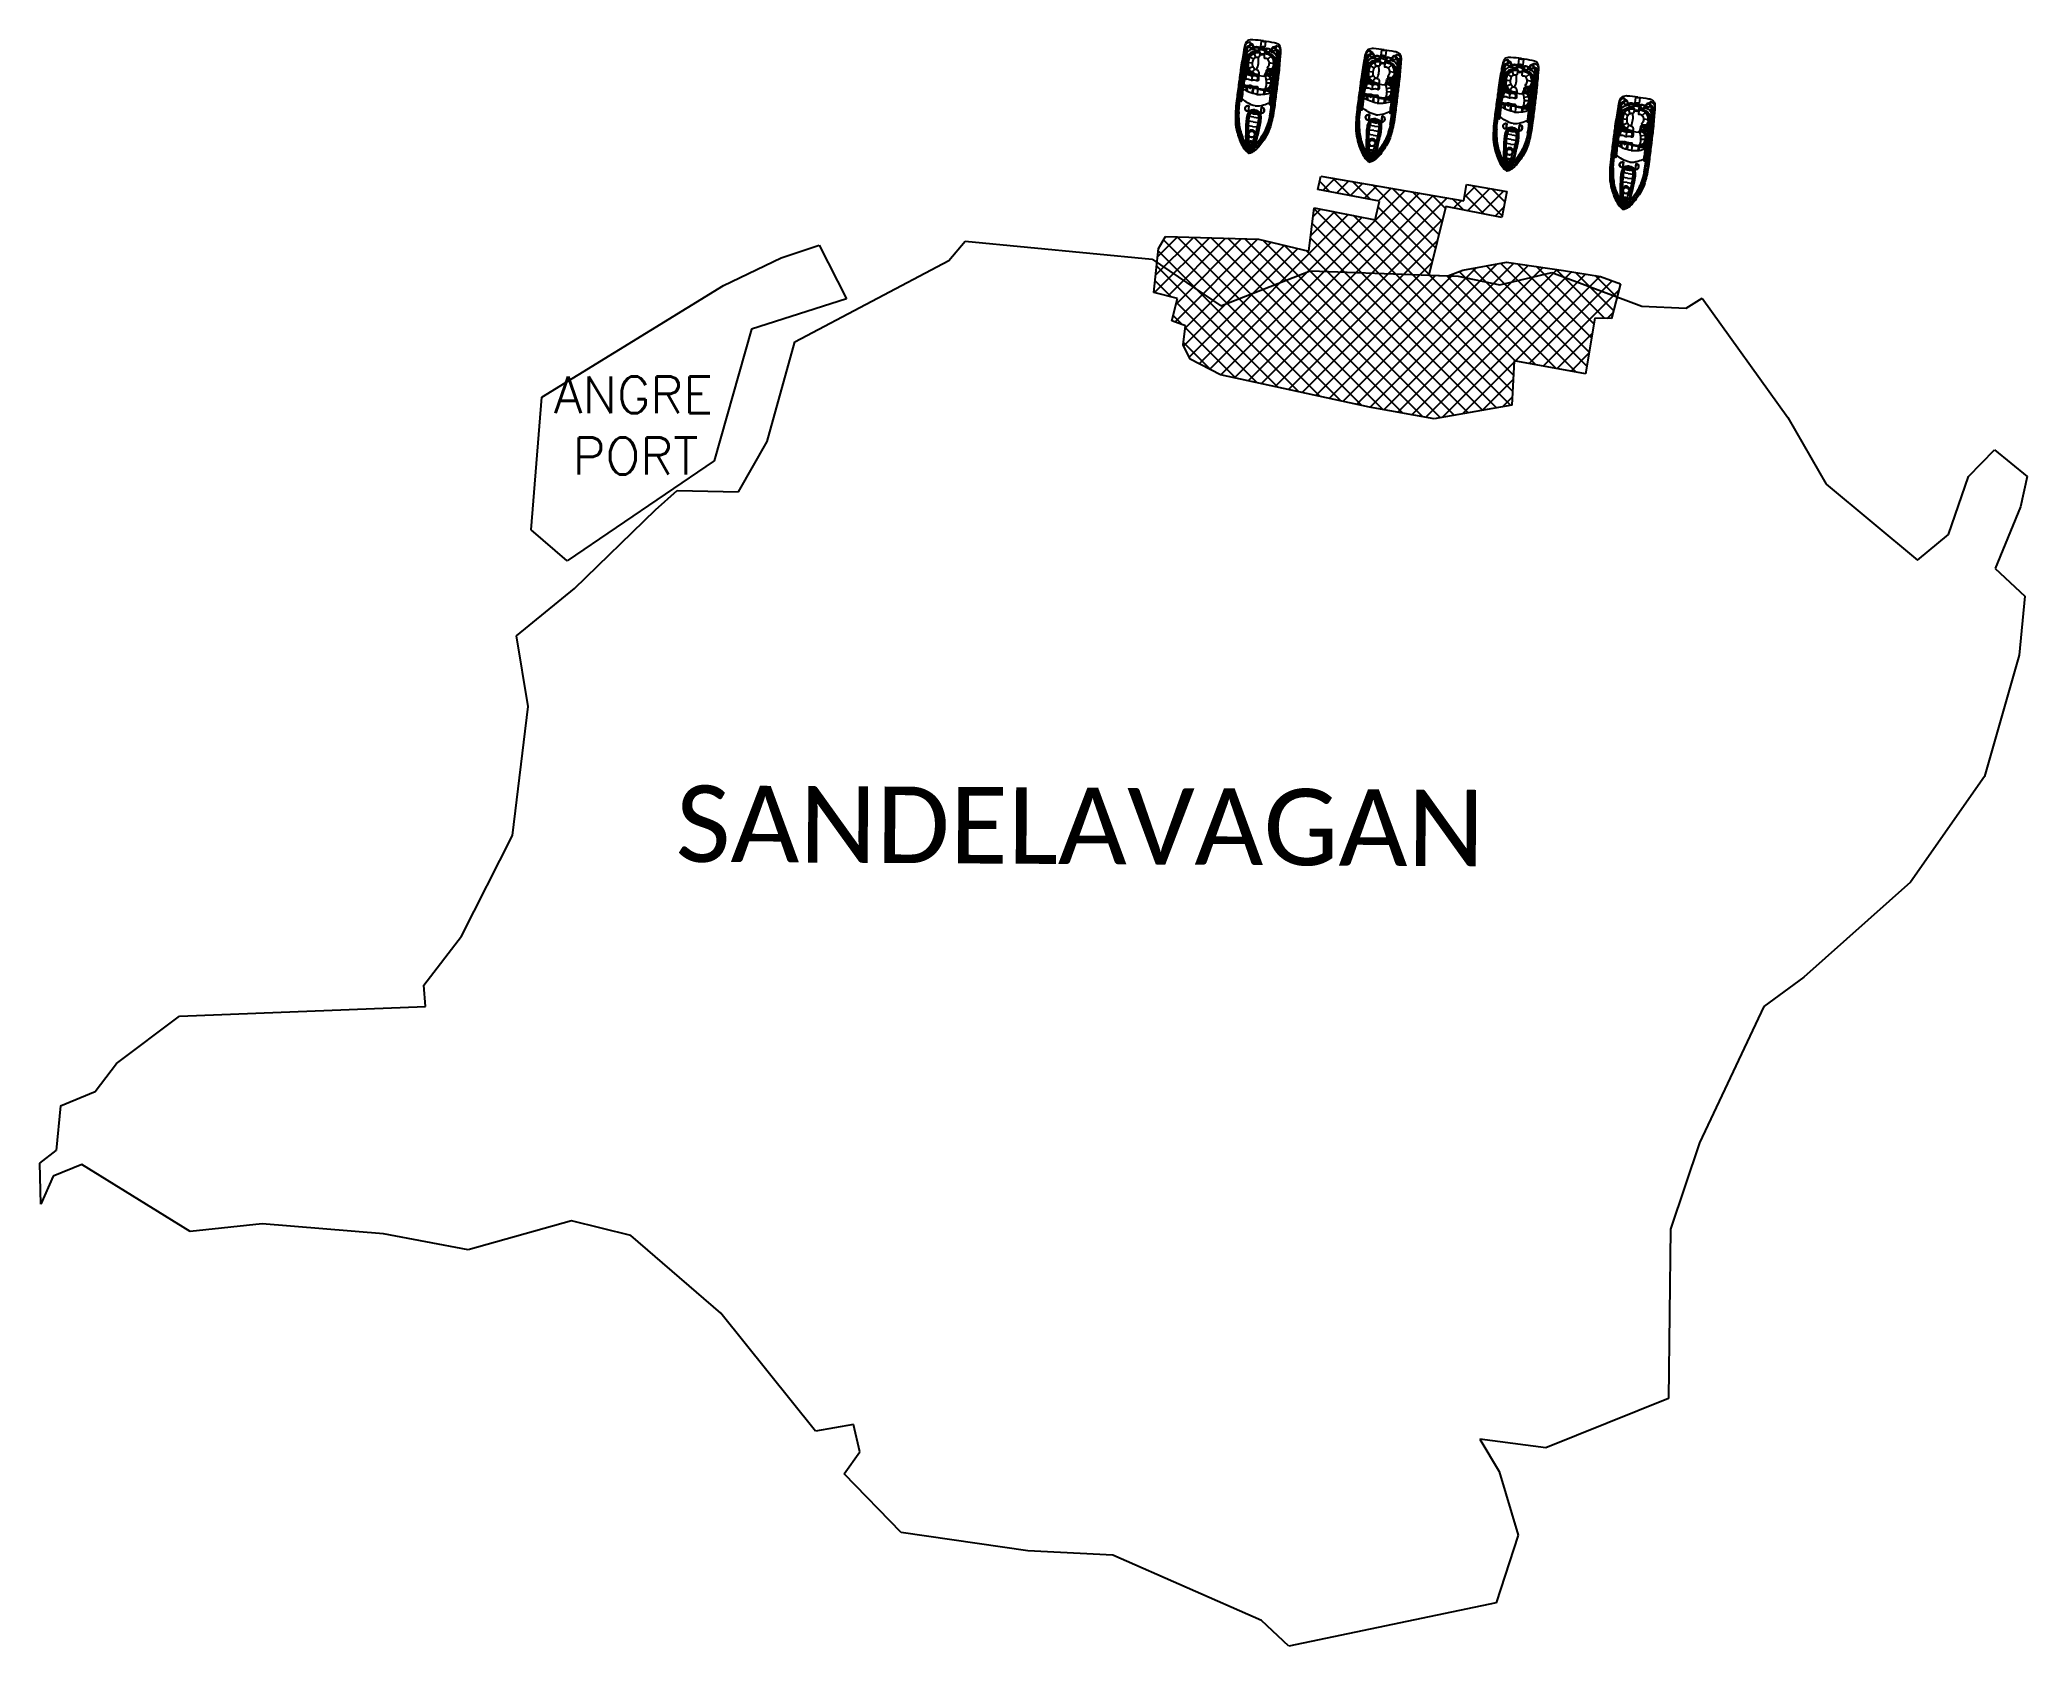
# Model space of a CAD drawing. Header units: metres. Extents: x 310965 to 313670, y 1910114 to 1912300.
import ezdxf

# ---------------------------------------------------------------- set-up
doc = ezdxf.new("R2010")
doc.units = ezdxf.units.M
for name, color, linetype in [('C-ANNO-TABL-TTBL', 5, 'Continuous'), ('PORT', 5, 'Continuous'), ('PORT TEXT', 7, 'Continuous'), ('village', 3, 'Continuous'), ('VILLAGE NAME', 250, 'Continuous')]:
    doc.layers.add(name, color=color, linetype=linetype)
doc.styles.add('MtXpl_Calibri', font='calibri.ttf')
doc.styles.get("Standard").update_dxf_attribs({"font": 'simplex.shx'})

msp = doc.modelspace()

# ---------------------------------------------------------------- texts
at = {"layer": 'PORT TEXT'}
for s, p in [('ANGRE', (311664.8, 1911791.6)), ('PORT', (311689.8, 1911708.3))]:
    msp.add_text(s, height=50, dxfattribs=at).set_placement(p)
at = {"layer": 'VILLAGE NAME', "style": 'MtXpl_Calibri'}
msp.add_text('SANDELAVAGAN', height=104.042, rotation=359.6762, dxfattribs=at).set_placement((311830.3, 1911181.2))

# ---------------------------------------------------------------- linework, layer by layer
at = {"color": 32, "true_color": 0xcd6928}
for p, q in [((312613.1, 1912292.8), (312613, 1912293)), ((312619.9, 1912275.5), (312617.5, 1912282.3)), ((312625, 1912279.6), (312628, 1912279.2)), ((312625.1, 1912280.8), (312628.1, 1912280.4)), ((312631.9, 1912278.7), (312628, 1912279.2)), ((312632, 1912279.9), (312628.1, 1912280.4)), ((312645.8, 1912288.7), (312645.9, 1912288.8)), ((312777.1, 1912280.8), (312777.1, 1912281)), ((312621.9, 1912251.3), (312605.5, 1912253.4)), ((312615.1, 1912267.8), (312608.1, 1912268.7)), ((312616, 1912262.8), (312608.7, 1912259.7)), ((312616.7, 1912273.3), (312610.8, 1912277.7)), ((312618.7, 1912259.9), (312614.2, 1912254.1)), ((312640.7, 1912277.2), (312636.2, 1912273.1)), ((312644.6, 1912267.1), (312638.4, 1912268.3)), ((312779.2, 1912255.8), (312772.2, 1912256.6)), ((312780, 1912250.8), (312772.8, 1912247.7)), ((312780.7, 1912261.3), (312774.8, 1912265.6)), ((312783.9, 1912263.5), (312781.5, 1912270.3)), ((312789, 1912267.6), (312792, 1912267.2)), ((312789.2, 1912268.7), (312792.1, 1912268.4)), ((312795.9, 1912266.7), (312792, 1912267.2)), ((312796, 1912267.9), (312792.1, 1912268.4)), ((312804.7, 1912265.2), (312800.2, 1912261.1)), ((312808.6, 1912255.1), (312802.4, 1912256.2)), ((312809.8, 1912276.7), (312809.9, 1912276.8)), ((312967.7, 1912249.3), (312961.8, 1912253.6)), ((312964.1, 1912268.8), (312964, 1912269)), ((312970.9, 1912251.5), (312968.5, 1912258.3)), ((312976, 1912255.5), (312979, 1912255.2)), ((312976.2, 1912256.7), (312979.1, 1912256.3)), ((312982.9, 1912254.7), (312979, 1912255.2)), ((312983, 1912255.9), (312979.1, 1912256.3)), ((312991.7, 1912253.1), (312987.2, 1912249)), ((312996.8, 1912264.6), (312996.9, 1912264.8)), ((312609.6, 1912237.1), (312603.5, 1912237.9)), ((312609.7, 1912235.4), (312603.5, 1912237.9)), ((312612, 1912235.9), (312610, 1912236.9)), ((312612.2, 1912236.2), (312610.4, 1912237.1)), ((312614.3, 1912236.5), (312610.8, 1912237)), ((312612.8, 1912236.1), (312614.7, 1912236.6)), ((312612.9, 1912235.8), (312615, 1912236.3)), ((312614.7, 1912250), (312613.9, 1912244.2)), ((312620.6, 1912235.7), (312615.2, 1912234.9)), ((312620.6, 1912235.7), (312615.5, 1912236.3)), ((312620.3, 1912233.3), (312620.6, 1912235.7)), ((312631, 1912231.3), (312640.9, 1912230)), ((312631.2, 1912232.5), (312641.1, 1912231.2)), ((312640.3, 1912246.1), (312633.7, 1912245)), ((312640.6, 1912240.6), (312634, 1912240.7)), ((312773.6, 1912225.1), (312767.5, 1912225.9)), ((312773.7, 1912223.4), (312767.5, 1912225.9)), ((312785.9, 1912239.3), (312769.5, 1912241.4)), ((312776, 1912223.9), (312774, 1912224.9)), ((312776.2, 1912224.2), (312774.4, 1912225.1)), ((312778.4, 1912224.5), (312774.8, 1912224.9)), ((312776.8, 1912224.1), (312778.7, 1912224.6)), ((312776.9, 1912223.8), (312779, 1912224.3)), ((312778.7, 1912237.9), (312777.9, 1912232.2)), ((312782.7, 1912247.9), (312778.2, 1912242.1)), ((312784.6, 1912223.7), (312779.3, 1912222.8)), ((312784.6, 1912223.7), (312779.5, 1912224.3)), ((312784.3, 1912221.2), (312784.6, 1912223.7)), ((312804.4, 1912234.1), (312797.7, 1912233)), ((312804.6, 1912228.5), (312798, 1912228.7)), ((312972.9, 1912227.3), (312956.5, 1912229.4)), ((312966.2, 1912243.8), (312959.1, 1912244.6)), ((312967, 1912238.8), (312959.8, 1912235.7)), ((312965.7, 1912225.9), (312964.9, 1912220.1)), ((312969.7, 1912235.9), (312965.2, 1912230.1)), ((312995.6, 1912243.1), (312989.4, 1912244.2)), ((312795.1, 1912219.3), (312804.9, 1912218)), ((312795.2, 1912220.5), (312805.1, 1912219.2)), ((312960.6, 1912213.1), (312954.5, 1912213.8)), ((312960.7, 1912211.3), (312954.5, 1912213.8)), ((312963, 1912211.9), (312961, 1912212.9)), ((312963.2, 1912212.2), (312961.4, 1912213.1)), ((312965.4, 1912212.5), (312961.8, 1912212.9)), ((312963.8, 1912212.1), (312965.7, 1912212.5)), ((312963.9, 1912211.8), (312966, 1912212.2)), ((312971.6, 1912211.7), (312966.2, 1912210.8)), ((312971.6, 1912211.7), (312966.5, 1912212.3)), ((312971.3, 1912209.2), (312971.6, 1912211.7)), ((312982.1, 1912207.3), (312991.9, 1912206)), ((312982.2, 1912208.4), (312992.1, 1912207.2)), ((312991.4, 1912222.1), (312984.7, 1912221)), ((312991.6, 1912216.5), (312985, 1912216.7)), ((313126.2, 1912196.8), (313120.4, 1912201.2)), ((313122.7, 1912216.3), (313122.6, 1912216.5)), ((313129.5, 1912199), (313127, 1912205.8)), ((313134.6, 1912203.1), (313137.5, 1912202.7)), ((313134.7, 1912204.3), (313137.7, 1912203.9)), ((313141.5, 1912202.2), (313137.5, 1912202.7)), ((313141.5, 1912203.4), (313137.7, 1912203.9)), ((313150.2, 1912200.7), (313145.8, 1912196.6)), ((313155.3, 1912212.2), (313155.4, 1912212.3)), ((312615.6, 1912181.8), (312609.4, 1912182.6)), ((312616.4, 1912188.1), (312609.9, 1912188.9)), ((312617.2, 1912194.3), (312610.7, 1912195.2)), ((312615.6, 1912181.8), (312621.7, 1912181.1)), ((312616.4, 1912188.1), (312622.8, 1912187.3)), ((312617.2, 1912194.3), (312623.6, 1912193.5)), ((312779.6, 1912169.8), (312773.4, 1912170.6)), ((312780.4, 1912176.1), (312774, 1912176.9)), ((312781.2, 1912182.3), (312774.7, 1912183.1)), ((312779.6, 1912169.8), (312785.8, 1912169)), ((312780.4, 1912176.1), (312786.8, 1912175.3)), ((312781.2, 1912182.3), (312787.7, 1912181.5)), ((312968.2, 1912170.3), (312961.7, 1912171.1)), ((312968.2, 1912170.3), (312974.6, 1912169.5)), ((313131.5, 1912174.8), (313115.1, 1912176.9)), ((313124.7, 1912191.3), (313117.7, 1912192.2)), ((313125.6, 1912186.3), (313118.3, 1912183.2)), ((313124.2, 1912173.5), (313123.5, 1912167.7)), ((313128.2, 1912183.4), (313123.8, 1912177.6)), ((313149.9, 1912169.6), (313143.2, 1912168.5)), ((313154.1, 1912190.6), (313147.9, 1912191.8)), ((312966.6, 1912157.8), (312960.4, 1912158.6)), ((312967.4, 1912164.1), (312960.9, 1912164.9)), ((312966.6, 1912157.8), (312972.8, 1912157)), ((312967.4, 1912164.1), (312973.8, 1912163.2)), ((313119.2, 1912160.6), (313113.1, 1912161.4)), ((313119.3, 1912158.9), (313113.1, 1912161.4)), ((313121.6, 1912159.4), (313119.6, 1912160.4)), ((313121.7, 1912159.7), (313119.9, 1912160.6)), ((313123.9, 1912160), (313120.3, 1912160.5)), ((313122.4, 1912159.6), (313124.3, 1912160.1)), ((313122.4, 1912159.3), (313124.6, 1912159.8)), ((313130.1, 1912159.2), (313124.8, 1912158.4)), ((313130.1, 1912159.2), (313125.1, 1912159.8)), ((313129.8, 1912156.8), (313130.1, 1912159.2)), ((313140.6, 1912154.8), (313150.5, 1912153.5)), ((313140.8, 1912156), (313150.6, 1912154.7)), ((313150.1, 1912164.1), (313143.6, 1912164.2)), ((313126.7, 1912117.8), (313120.3, 1912118.7)), ((313126.7, 1912117.8), (313133.2, 1912117)), ((313125.1, 1912105.3), (313119, 1912106.1)), ((313125.9, 1912111.6), (313119.5, 1912112.4)), ((313125.1, 1912105.3), (313131.3, 1912104.6)), ((313125.9, 1912111.6), (313132.4, 1912110.8))]:
    msp.add_line(p, q, dxfattribs=at)
at = {"color": 3}
msp.add_line((310992.9, 1910849.2), (310987.4, 1910788.2), dxfattribs=at)
at = {"color": 32, "true_color": 0xcd6928}
for points in [[(312630.4, 1912298.1, 0.01736), (312615.9, 1912299.6, 0.12634), (312608.9, 1912298.6, 0.172899), (312604.4, 1912290.2, 0.013884), (312603.1, 1912282.5, 0.008973), (312601.1, 1912271.4, 0.01509), (312599.2, 1912258.7, -0.002245), (312596.5, 1912239, 0.003342), (312593.7, 1912217.2, 0.016984), (312592.3, 1912202.5, 0.024546), (312592.1, 1912191.4, 0.067942), (312593.6, 1912177.2, 0.033948), (312596.3, 1912167.7, 0.022001), (312599.5, 1912159.2, 0.042872), (312604, 1912151.4, 0.059514), (312607.4, 1912147.5, 0.046364), (312609.5, 1912145.9, 0.104882), (312610.9, 1912145.3, 0.104882)], [(312596, 1912201.8), (312596.4, 1912207.1), (312597.1, 1912213.1), (312598.4, 1912222.9), (312600.1, 1912236.3), (312603.1, 1912257.8, 0.002601), (312604.8, 1912269.5, -0.004411), (312606.3, 1912279.4, -0.013009), (312607.6, 1912286.2, -0.113396), (312609.4, 1912289.7, -0.146005), (312611.4, 1912291, -1.595219)], [(312596.2, 1912201.8), (312596.6, 1912207), (312597.2, 1912213.1), (312598.5, 1912222.8), (312600.2, 1912236.3), (312603.2, 1912257.8, 0.002601), (312605, 1912269.5, -0.004411), (312606.5, 1912279.4, -0.013003), (312607.8, 1912286.2, -0.113337), (312609.5, 1912289.6, -0.144821), (312611.4, 1912290.8, -0.138987)], [(312596.4, 1912201.8), (312596.8, 1912207), (312597.4, 1912213), (312598.7, 1912222.8), (312600.4, 1912236.3), (312603.4, 1912257.8, 0.002601), (312605.2, 1912269.4, -0.00441), (312606.6, 1912279.4, -0.012997), (312608, 1912286.1, -0.113276), (312609.6, 1912289.5, -0.142458), (312611.4, 1912290.6, -0.142458)], [(312596.7, 1912201.8), (312597.1, 1912207), (312597.8, 1912213), (312599.1, 1912222.8), (312600.8, 1912236.2), (312603.8, 1912257.7, 0.002601), (312605.5, 1912269.4, -0.00441), (312607, 1912279.3, -0.002867), (312607.2, 1912280.8, -0.002867)], [(312625.3, 1912283.1), (312621.8, 1912283.6, 0.202722), (312610.3, 1912280.3, 0.178768), (312607.4, 1912275.2, -0.010028), (312605.8, 1912264.3, 0.005356), (312603.3, 1912246.3, 0.016605), (312601.7, 1912231.7, -0.018921), (312600, 1912216.5, 0.925873), (312600.5, 1912216.3, 0.041202), (312601.1, 1912219, 0.024461), (312602.3, 1912227.7, -0.012888), (312604.5, 1912244.4, 0.019359), (312605.5, 1912254.2, -0.002375), (312606.8, 1912265.6, 0.006386), (312607.7, 1912272.8, 0.013656), (312608.1, 1912275.7, 0.862706), (312607.5, 1912275.8, -0.648089)], [(312602.6, 1912270.4, 0.002942), (312603.9, 1912279.1, -0.002013), (312604.7, 1912284.7, -0.130442), (312606.2, 1912288.5, -0.261246), (312611.4, 1912291.9, -0.209197)], [(312602.8, 1912270.4, 0.002941), (312604.1, 1912279.1, -0.002014), (312604.9, 1912284.7, -0.130992), (312606.4, 1912288.4, -0.261832), (312611.4, 1912291.7, -0.261832)], [(312612.7, 1912296.1, 0.164393), (312609.9, 1912296.1, 0.188684), (312606.4, 1912293.5, 0.10758), (312603.6, 1912285.9)], [(312618.3, 1912286.8, 0.043334), (312614.2, 1912286.3, 0.18333), (312608.3, 1912282.9, 0.123985), (312606.6, 1912278.2, -0.015377), (312605.9, 1912274.8)], [(312618.3, 1912287, 0.043195), (312614.1, 1912286.4, 0.183415), (312608.2, 1912283, 0.094511), (312606.6, 1912279.4)], [(312630.4, 1912298.1, -0.01736), (312644.7, 1912296, -0.12634), (312651.3, 1912293.2, -0.172899), (312653.6, 1912284, -0.013884), (312652.9, 1912276.1, -0.008973), (312652, 1912264.9, -0.01509), (312650.7, 1912252.1, 0.002245), (312648.3, 1912232.4, -0.003342), (312645.6, 1912210.6, -0.016984), (312643.3, 1912196, -0.024546), (312640.7, 1912185.2, -0.067942), (312635.7, 1912171.8, -0.033948), (312630.7, 1912163.3, -0.022001), (312625.4, 1912155.9, -0.042872), (312619.2, 1912149.4, -0.059514), (312614.8, 1912146.5, -0.046364), (312612.5, 1912145.5, -0.104882), (312610.9, 1912145.3, -0.104882)], [(312625.3, 1912283.1), (312625.3, 1912281.7), (312624.7, 1912277.5, -0.448043), (312622.5, 1912275.7, 0.025561), (312620.3, 1912275.6, 0.15676), (312618, 1912274.6, 0.144288), (312616.6, 1912273.3, 0.079427), (312615.4, 1912269.9, 0.054179), (312615.1, 1912265.9, 0.127294), (312616, 1912262.7, -0.025195), (312617.3, 1912260.9, 0.112656), (312618.7, 1912259.9, 0.061652), (312620.7, 1912259.3, -0.222278), (312622.3, 1912258.4, -0.049109), (312623.2, 1912257, -0.09997), (312623.8, 1912255.3, -0.045992), (312623.9, 1912252.6), (312623.8, 1912251.2)], [(312631.8, 1912282.3), (312635, 1912281.9, -0.202722), (312645.3, 1912275.8, -0.178768), (312646.9, 1912270.2, 0.010028), (312645.7, 1912259.2, -0.005356), (312643.6, 1912241.2, -0.016605), (312641.5, 1912226.6, 0.018921), (312639.4, 1912211.5, -0.925873), (312638.8, 1912211.5, -0.041202), (312638.9, 1912214.2, -0.024461), (312639.9, 1912222.9, 0.012888), (312642, 1912239.6, -0.019359), (312643.4, 1912249.4, 0.002375), (312645.1, 1912260.7, -0.006386), (312645.9, 1912267.9, -0.013656), (312646.3, 1912270.8, -0.862706), (312646.9, 1912270.8, 0.648089)], [(312639.2, 1912196.4), (312640.1, 1912201.5), (312641, 1912207.5), (312642.2, 1912217.3), (312643.9, 1912230.7), (312646.4, 1912252.3, -0.002601), (312647.6, 1912264.1, 0.00441), (312648.6, 1912274, 0.012997), (312649.1, 1912280.9, 0.113276), (312648.3, 1912284.6, 0.142458), (312646.9, 1912286.1, 0.142458)], [(312639.2, 1912284.1, -0.043334), (312643.1, 1912282.6, -0.18333), (312647.9, 1912277.8, -0.123985), (312648.4, 1912272.9, 0.015377), (312648.2, 1912269.4)], [(312639.3, 1912284.3, -0.043195), (312643.2, 1912282.8, -0.183415), (312648, 1912277.9, -0.094511), (312648.7, 1912274.1)], [(312639.4, 1912196.3), (312640.3, 1912201.5), (312641.2, 1912207.5), (312642.3, 1912217.3), (312644, 1912230.7), (312646.5, 1912252.3, -0.002601), (312647.8, 1912264, 0.004411), (312648.8, 1912274, 0.013003), (312649.2, 1912280.9, 0.113337), (312648.4, 1912284.6, 0.144821), (312646.9, 1912286.3, 0.138987)], [(312639.5, 1912196.3), (312640.4, 1912201.5), (312641.3, 1912207.5), (312642.5, 1912217.2), (312644.2, 1912230.7), (312646.7, 1912252.3, -0.002601), (312647.9, 1912264, 0.004411), (312649, 1912274, 0.013009), (312649.4, 1912280.9, 0.113396), (312648.6, 1912284.7, 0.146005), (312647, 1912286.5, 1.595219)], [(312647, 1912291.7, -0.164393), (312649.7, 1912291.1, -0.188684), (312652.4, 1912287.6, -0.10758), (312653.2, 1912279.6)], [(312650.3, 1912264.3, -0.002942), (312651.2, 1912273.1, 0.002013), (312651.8, 1912278.7, 0.130442), (312651.3, 1912282.8, 0.261246), (312647.2, 1912287.3, 0.209197)], [(312650.1, 1912264.4, -0.002941), (312651.1, 1912273.1, 0.002014), (312651.7, 1912278.7, 0.130992), (312651.2, 1912282.7, 0.261832), (312647.2, 1912287.2, 0.261832)], [(312794.4, 1912286.1, 0.01736), (312779.9, 1912287.6, 0.12634), (312772.9, 1912286.5, 0.172899), (312768.4, 1912278.2, 0.013884), (312767.1, 1912270.4, 0.008973), (312765.2, 1912259.4, 0.01509), (312763.2, 1912246.7, -0.002245), (312760.6, 1912227, 0.003342), (312757.7, 1912205.2, 0.016984), (312756.3, 1912190.5, 0.024546), (312756.1, 1912179.4, 0.067942), (312757.6, 1912165.2, 0.033948), (312760.3, 1912155.7, 0.022001), (312763.5, 1912147.1, 0.042872), (312768, 1912139.3, 0.059514), (312771.5, 1912135.4, 0.046364), (312773.5, 1912133.9, 0.104882), (312775, 1912133.3, 0.104882)], [(312760, 1912189.8), (312760.4, 1912195), (312761.1, 1912201.1), (312762.4, 1912210.8), (312764.1, 1912224.3), (312767.1, 1912245.8, 0.002601), (312768.8, 1912257.5, -0.004411), (312770.3, 1912267.4, -0.013009), (312771.6, 1912274.2, -0.113396), (312773.4, 1912277.7, -0.146005), (312775.4, 1912279, -1.595219)], [(312760.2, 1912189.8), (312760.6, 1912195), (312761.3, 1912201), (312762.6, 1912210.8), (312764.3, 1912224.3), (312767.3, 1912245.8, 0.002601), (312769, 1912257.5, -0.004411), (312770.5, 1912267.4, -0.013003), (312771.8, 1912274.1, -0.113337), (312773.5, 1912277.6, -0.144821), (312775.4, 1912278.8, -0.138987)], [(312760.4, 1912189.8), (312760.8, 1912195), (312761.4, 1912201), (312762.7, 1912210.8), (312764.4, 1912224.2), (312767.4, 1912245.8, 0.002601), (312769.2, 1912257.4, -0.00441), (312770.7, 1912267.3, -0.012997), (312772, 1912274.1, -0.113276), (312773.7, 1912277.4, -0.142458), (312775.4, 1912278.6, -0.142458)], [(312766.7, 1912258.4, 0.002942), (312767.9, 1912267.1, -0.002013), (312768.7, 1912272.7, -0.130442), (312770.2, 1912276.5, -0.261246), (312775.4, 1912279.9, -0.209197)], [(312766.8, 1912258.4, 0.002941), (312768.1, 1912267.1, -0.002014), (312768.9, 1912272.6, -0.130992), (312770.4, 1912276.4, -0.261832), (312775.4, 1912279.7, -0.261832)], [(312776.7, 1912284.1, 0.164393), (312773.9, 1912284.1, 0.188684), (312770.4, 1912281.5, 0.10758), (312767.6, 1912273.9)], [(312794.4, 1912286.1, -0.01736), (312808.7, 1912283.9, -0.12634), (312815.3, 1912281.1, -0.172899), (312817.6, 1912272, -0.013884), (312816.9, 1912264.1, -0.008973), (312816, 1912252.9, -0.01509), (312814.7, 1912240.1, 0.002245), (312812.3, 1912220.4, -0.003342), (312809.6, 1912198.6, -0.016984), (312807.3, 1912184, -0.024546), (312804.7, 1912173.2, -0.067942), (312799.8, 1912159.8, -0.033948), (312794.8, 1912151.3, -0.022001), (312789.5, 1912143.8, -0.042872), (312783.2, 1912137.4, -0.059514), (312778.9, 1912134.5, -0.046364), (312776.5, 1912133.5, -0.104882), (312775, 1912133.3, -0.104882)], [(312811, 1912279.7, -0.164393), (312813.7, 1912279, -0.188684), (312816.5, 1912275.6, -0.10758), (312817.3, 1912267.6)], [(312602.6, 1912270.4, -0.006425), (312601, 1912258.4, -0.002217), (312598.3, 1912238.8, 0.003368), (312595.4, 1912216.8, 0.024633), (312593.9, 1912202.9, 0.015037), (312593.9, 1912193.7, 0.025439), (312594.1, 1912188.5, 0.013843), (312595.2, 1912177.8, 0.040266), (312597.9, 1912168.1, 0.016729), (312601.6, 1912159.5, 0.029739), (312606.7, 1912151.4, -0.01525), (312609.6, 1912148, 0.132389), (312610.3, 1912147.5, 0.028442), (312610.6, 1912147.3, 0.028442)], [(312602.8, 1912270.4, -0.006424), (312601.1, 1912258.4, -0.002217), (312598.5, 1912238.7, 0.003368), (312595.6, 1912216.8, 0.024633), (312594.1, 1912202.9, 0.015038), (312594, 1912193.7, 0.025461), (312594.3, 1912188.5, 0.013839), (312595.4, 1912177.9, 0.040238), (312598, 1912168.2, 0.016715), (312601.8, 1912159.6, 0.029693), (312606.9, 1912151.5, -0.015234), (312609.8, 1912148.1, 0.134036), (312610.3, 1912147.6, 0.024879), (312610.6, 1912147.5, 0.024879)], [(312607.7, 1912275.7, 0.016488), (312607.6, 1912275.2, -0.010023), (312606, 1912264.3, 0.005356), (312603.5, 1912246.3, 0.016607), (312601.9, 1912231.6, -0.018921), (312600.1, 1912216.5, -0.01143), (312600.1, 1912216.5, 0.913283), (312600.4, 1912216.4, 0.041174), (312601, 1912219, 0.024478), (312602.1, 1912227.7, -0.012889), (312604.3, 1912244.4, 0.019362), (312605.4, 1912254.2, -0.002377), (312606.6, 1912265.6, 0.006391), (312607.5, 1912272.8, 0.013664), (312607.9, 1912275.7, -0.000701), (312607.9, 1912275.7, 0.819976), (312607.7, 1912275.7, 0.819976)], [(312623.8, 1912251.2, -0.291269), (312623.4, 1912249.4, -0.299867), (312622.2, 1912249.4, 0.273478), (312615.6, 1912250.1, -0.28657), (312613.8, 1912250.3, 0.198759), (312607, 1912251.6, -0.45148), (312605.4, 1912252.2, -1.463971)], [(312650.1, 1912264.4, 0.006424), (312648.7, 1912252.3, 0.002217), (312646.3, 1912232.7, -0.003368), (312643.7, 1912210.6, -0.024633), (312641.7, 1912196.8, -0.015038), (312639.4, 1912187.9, -0.025461), (312637.9, 1912183, -0.013839), (312634.1, 1912172.9, -0.040238), (312629.2, 1912164.2, -0.016715), (312623.4, 1912156.8, -0.029693), (312616.4, 1912150.3, 0.015234), (312612.8, 1912147.7, -0.134036), (312612.1, 1912147.4, -0.024879), (312611.8, 1912147.4, -0.024879)], [(312650.3, 1912264.3, 0.006425), (312648.9, 1912252.3, 0.002217), (312646.5, 1912232.6, -0.003368), (312643.9, 1912210.6, -0.024633), (312641.8, 1912196.8, -0.015037), (312639.6, 1912187.8, -0.025439), (312638, 1912182.9, -0.013843), (312634.3, 1912172.9, -0.040266), (312629.3, 1912164.1, -0.016729), (312623.5, 1912156.7, -0.029739), (312616.5, 1912150.2, 0.01525), (312612.9, 1912147.6, -0.132389), (312612.1, 1912147.2, -0.028442), (312611.8, 1912147.2, -0.028442)], [(312623.8, 1912251.2), (312630.9, 1912250.3, 0.158322), (312634.3, 1912257.6, -0.417676), (312636.3, 1912259.4), (312644.7, 1912258.3)], [(312643.6, 1912251), (312636.2, 1912251.9, -0.406088), (312634, 1912256)], [(312638.8, 1912196.4), (312639.7, 1912201.6), (312640.6, 1912207.5), (312641.8, 1912217.3), (312643.5, 1912230.8), (312646, 1912252.4, -0.002601), (312647.2, 1912264.1, 0.00441), (312648.3, 1912274.1, 0.002867), (312648.4, 1912275.6, 0.002867)], [(312646.7, 1912270.8, -0.016488), (312646.7, 1912270.2, 0.010023), (312645.5, 1912259.3, -0.005356), (312643.4, 1912241.2, -0.016607), (312641.3, 1912226.6, 0.018921), (312639.2, 1912211.5, 0.01143), (312639.2, 1912211.5, -0.913283), (312638.9, 1912211.5, -0.041174), (312639, 1912214.2, -0.024478), (312640.1, 1912222.9, 0.012889), (312642.1, 1912239.6, -0.019362), (312643.6, 1912249.4, 0.002377), (312645.2, 1912260.7, -0.006391), (312646.1, 1912267.9, -0.013664), (312646.5, 1912270.8, 0.000701), (312646.5, 1912270.8, -0.819976), (312646.7, 1912270.8, -0.819976)], [(312766.7, 1912258.4, -0.006425), (312765, 1912246.4, -0.002217), (312762.4, 1912226.8, 0.003368), (312759.4, 1912204.8, 0.024633), (312757.9, 1912190.9, 0.015037), (312757.9, 1912181.6, 0.025439), (312758.1, 1912176.5, 0.013843), (312759.2, 1912165.8, 0.040266), (312761.9, 1912156.1, 0.016729), (312765.6, 1912147.5, 0.029739), (312770.8, 1912139.4, -0.01525), (312773.7, 1912136, 0.132389), (312774.3, 1912135.4, 0.028442), (312774.6, 1912135.3, 0.028442)], [(312766.8, 1912258.4, -0.006424), (312765.2, 1912246.3, -0.002217), (312762.5, 1912226.7, 0.003368), (312759.6, 1912204.7, 0.024633), (312758.1, 1912190.9, 0.015038), (312758.1, 1912181.6, 0.025461), (312758.3, 1912176.5, 0.013839), (312759.4, 1912165.8, 0.040238), (312762.1, 1912156.2, 0.016715), (312765.8, 1912147.6, 0.029693), (312770.9, 1912139.5, -0.015234), (312773.8, 1912136.1, 0.134036), (312774.4, 1912135.6, 0.024879), (312774.6, 1912135.5, 0.024879)], [(312760.7, 1912189.8), (312761.1, 1912195), (312761.8, 1912201), (312763.1, 1912210.7), (312764.8, 1912224.2), (312767.8, 1912245.7, 0.002601), (312769.5, 1912257.4, -0.00441), (312771, 1912267.3, -0.002867), (312771.3, 1912268.8, -0.002867)], [(312789.4, 1912271.1), (312785.9, 1912271.5, 0.202722), (312774.3, 1912268.3, 0.178768), (312771.4, 1912263.2, -0.010028), (312769.8, 1912252.3, 0.005356), (312767.4, 1912234.3, 0.016605), (312765.7, 1912219.6, -0.018921), (312764, 1912204.5, 0.925873), (312764.6, 1912204.3, 0.041202), (312765.2, 1912207, 0.024461), (312766.3, 1912215.6, -0.012888), (312768.5, 1912232.4, 0.019359), (312769.6, 1912242.2, -0.002375), (312770.8, 1912253.5, 0.006386), (312771.7, 1912260.7, 0.013656), (312772.1, 1912263.6, 0.862706), (312771.5, 1912263.8, -0.648089)], [(312771.7, 1912263.7, 0.016488), (312771.6, 1912263.2, -0.010023), (312770, 1912252.3, 0.005356), (312767.5, 1912234.2, 0.016607), (312765.9, 1912219.6, -0.018921), (312764.2, 1912204.4, -0.01143), (312764.2, 1912204.4, 0.913283), (312764.4, 1912204.4, 0.041174), (312765, 1912207, 0.024478), (312766.1, 1912215.7, -0.012889), (312768.3, 1912232.4, 0.019362), (312769.4, 1912242.2, -0.002377), (312770.6, 1912253.6, 0.006391), (312771.6, 1912260.8, 0.013664), (312771.9, 1912263.7, -0.000701), (312771.9, 1912263.7, 0.819976), (312771.7, 1912263.7, 0.819976)], [(312782.3, 1912274.8, 0.043334), (312778.2, 1912274.2, 0.18333), (312772.4, 1912270.9, 0.123985), (312770.6, 1912266.2, -0.015377), (312769.9, 1912262.8)], [(312782.3, 1912274.9, 0.043195), (312778.1, 1912274.4, 0.183415), (312772.2, 1912271, 0.094511), (312770.7, 1912267.4)], [(312814.3, 1912252.3, 0.006425), (312812.9, 1912240.3, 0.002217), (312810.5, 1912220.6, -0.003368), (312807.9, 1912198.6, -0.024633), (312805.9, 1912184.8, -0.015037), (312803.6, 1912175.8, -0.025439), (312802.1, 1912170.9, -0.013843), (312798.3, 1912160.8, -0.040266), (312793.3, 1912152.1, -0.016729), (312787.6, 1912144.7, -0.029739), (312780.6, 1912138.2, 0.01525), (312776.9, 1912135.6, -0.132389), (312776.1, 1912135.2, -0.028442), (312775.8, 1912135.1, -0.028442)], [(312814.1, 1912252.3, 0.006424), (312812.7, 1912240.3, 0.002217), (312810.4, 1912220.6, -0.003368), (312807.7, 1912198.6, -0.024633), (312805.7, 1912184.8, -0.015038), (312803.4, 1912175.9, -0.025461), (312801.9, 1912171, -0.013839), (312798.1, 1912160.9, -0.040238), (312793.2, 1912152.2, -0.016715), (312787.4, 1912144.8, -0.029693), (312780.4, 1912138.3, 0.015234), (312776.8, 1912135.7, -0.134036), (312776.1, 1912135.4, -0.024879), (312775.8, 1912135.3, -0.024879)], [(312789.4, 1912271.1), (312789.3, 1912269.7), (312788.8, 1912265.4, -0.448043), (312786.5, 1912263.7, 0.025561), (312784.3, 1912263.6, 0.15676), (312782, 1912262.6, 0.144288), (312780.7, 1912261.2, 0.079427), (312779.4, 1912257.9, 0.054179), (312779.1, 1912253.8, 0.127294), (312780, 1912250.7, -0.025195), (312781.3, 1912248.9, 0.112656), (312782.7, 1912247.9, 0.061652), (312784.8, 1912247.3, -0.222278), (312786.3, 1912246.4, -0.049109), (312787.2, 1912245, -0.09997), (312787.8, 1912243.3, -0.045992), (312787.9, 1912240.6), (312787.8, 1912239.1)], [(312795.8, 1912270.3), (312799, 1912269.9, -0.202722), (312809.3, 1912263.8, -0.178768), (312810.9, 1912258.2, 0.010028), (312809.7, 1912247.2, -0.005356), (312807.6, 1912229.2, -0.016605), (312805.5, 1912214.6, 0.018921), (312803.4, 1912199.5, -0.925873), (312802.8, 1912199.4, -0.041202), (312802.9, 1912202.2, -0.024461), (312804, 1912210.9, 0.012888), (312806, 1912227.6, -0.019359), (312807.4, 1912237.4, 0.002375), (312809.1, 1912248.7, -0.006386), (312810, 1912255.9, -0.013656), (312810.4, 1912258.8, -0.862706), (312810.9, 1912258.8, 0.648089)], [(312802.9, 1912184.4), (312803.8, 1912189.5), (312804.6, 1912195.5), (312805.8, 1912205.3), (312807.5, 1912218.8), (312810, 1912240.3, -0.002601), (312811.3, 1912252.1, 0.00441), (312812.3, 1912262, 0.002867), (312812.4, 1912263.5, 0.002867)], [(312810.7, 1912258.8, -0.016488), (312810.7, 1912258.2, 0.010023), (312809.6, 1912247.2, -0.005356), (312807.4, 1912229.2, -0.016607), (312805.3, 1912214.6, 0.018921), (312803.2, 1912199.5, 0.01143), (312803.2, 1912199.5, -0.913283), (312803, 1912199.5, -0.041174), (312803.1, 1912202.2, -0.024478), (312804.1, 1912210.8, 0.012889), (312806.2, 1912227.6, -0.019362), (312807.6, 1912237.3, 0.002377), (312809.3, 1912248.6, -0.006391), (312810.1, 1912255.9, -0.013664), (312810.5, 1912258.7, 0.000701), (312810.5, 1912258.7, -0.819976), (312810.7, 1912258.8, -0.819976)], [(312803.2, 1912184.3), (312804.1, 1912189.5), (312805, 1912195.5), (312806.2, 1912205.3), (312807.9, 1912218.7), (312810.4, 1912240.3, -0.002601), (312811.6, 1912252, 0.00441), (312812.7, 1912262, 0.012997), (312813.1, 1912268.9, 0.113276), (312812.3, 1912272.5, 0.142458), (312810.9, 1912274.1, 0.142458)], [(312803.2, 1912272.1, -0.043334), (312807.1, 1912270.6, -0.18333), (312811.9, 1912265.8, -0.123985), (312812.4, 1912260.9, 0.015377), (312812.2, 1912257.4)], [(312803.3, 1912272.3, -0.043195), (312807.2, 1912270.7, -0.183415), (312812.1, 1912265.9, -0.094511), (312812.7, 1912262.1)], [(312803.4, 1912184.3), (312804.3, 1912189.5), (312805.2, 1912195.5), (312806.4, 1912205.2), (312808.1, 1912218.7), (312810.6, 1912240.3, -0.002601), (312811.8, 1912252, 0.004411), (312812.8, 1912262, 0.013003), (312813.3, 1912268.9, 0.113337), (312812.4, 1912272.6, 0.144821), (312810.9, 1912274.3, 0.138987)], [(312803.6, 1912184.3), (312804.5, 1912189.4), (312805.4, 1912195.4), (312806.5, 1912205.2), (312808.2, 1912218.7), (312810.7, 1912240.3, -0.002601), (312812, 1912252, 0.004411), (312813, 1912262, 0.013009), (312813.4, 1912268.9, 0.113396), (312812.6, 1912272.7, 0.146005), (312811, 1912274.5, 1.595219)], [(312814.3, 1912252.3, -0.002942), (312815.3, 1912261.1, 0.002013), (312815.9, 1912266.7, 0.130442), (312815.4, 1912270.8, 0.261246), (312811.2, 1912275.3, 0.209197)], [(312814.1, 1912252.3, -0.002941), (312815.1, 1912261.1, 0.002014), (312815.7, 1912266.7, 0.130992), (312815.2, 1912270.7, 0.261832), (312811.2, 1912275.1, 0.261832)], [(312981.4, 1912274.1, 0.01736), (312966.9, 1912275.6, 0.12634), (312959.9, 1912274.5, 0.172899), (312955.4, 1912266.2, 0.013884), (312954.1, 1912258.4, 0.008973), (312952.2, 1912247.3, 0.01509), (312950.2, 1912234.6, -0.002245), (312947.6, 1912215, 0.003342), (312944.7, 1912193.1, 0.016984), (312943.3, 1912178.5, 0.024546), (312943.1, 1912167.4, 0.067942), (312944.6, 1912153.2, 0.033948), (312947.3, 1912143.7, 0.022001), (312950.5, 1912135.1, 0.042872), (312955, 1912127.3, 0.059514), (312958.5, 1912123.4, 0.046364), (312960.5, 1912121.9, 0.104882), (312961.9, 1912121.3, 0.104882)], [(312947, 1912177.8), (312947.4, 1912183), (312948.1, 1912189), (312949.4, 1912198.8), (312951.1, 1912212.3), (312954.1, 1912233.8, 0.002601), (312955.8, 1912245.5, -0.004411), (312957.3, 1912255.4, -0.013009), (312958.6, 1912262.2, -0.113396), (312960.4, 1912265.6, -0.146005), (312962.4, 1912267, -1.595219)], [(312947.2, 1912177.8), (312947.6, 1912183), (312948.2, 1912189), (312949.5, 1912198.8), (312951.3, 1912212.2), (312954.2, 1912233.8, 0.002601), (312956, 1912245.4, -0.004411), (312957.5, 1912255.4, -0.013003), (312958.8, 1912262.1, -0.113337), (312960.5, 1912265.5, -0.144821), (312962.4, 1912266.8, -0.138987)], [(312947.4, 1912177.8), (312947.8, 1912183), (312948.4, 1912189), (312949.7, 1912198.8), (312951.4, 1912212.2), (312954.4, 1912233.7, 0.002601), (312956.2, 1912245.4, -0.00441), (312957.6, 1912255.3, -0.012997), (312959, 1912262.1, -0.113276), (312960.7, 1912265.4, -0.142458), (312962.4, 1912266.6, -0.142458)], [(312947.7, 1912177.7), (312948.1, 1912182.9), (312948.8, 1912189), (312950.1, 1912198.7), (312951.8, 1912212.2), (312954.8, 1912233.7, 0.002601), (312956.5, 1912245.4, -0.00441), (312958, 1912255.3, -0.002867), (312958.3, 1912256.8, -0.002867)], [(312976.3, 1912259.1), (312972.9, 1912259.5, 0.202722), (312961.3, 1912256.2, 0.178768), (312958.4, 1912251.2, -0.010028), (312956.8, 1912240.3, 0.005356), (312954.3, 1912222.2, 0.016605), (312952.7, 1912207.6, -0.018921), (312951, 1912192.4, 0.925873), (312951.6, 1912192.3, 0.041202), (312952.1, 1912194.9, 0.024461), (312953.3, 1912203.6, -0.012888), (312955.5, 1912220.3, 0.019359), (312956.6, 1912230.2, -0.002375), (312957.8, 1912241.5, 0.006386), (312958.7, 1912248.7, 0.013656), (312959.1, 1912251.6, 0.862706), (312958.5, 1912251.8, -0.648089)], [(312958.7, 1912251.7, 0.016488), (312958.6, 1912251.2, -0.010023), (312957, 1912240.3, 0.005356), (312954.5, 1912222.2, 0.016607), (312952.9, 1912207.6, -0.018921), (312951.2, 1912192.4, -0.01143), (312951.1, 1912192.4, 0.913283), (312951.4, 1912192.3, 0.041174), (312952, 1912195, 0.024478), (312953.1, 1912203.6, -0.012889), (312955.3, 1912220.4, 0.019362), (312956.4, 1912230.2, -0.002377), (312957.6, 1912241.5, 0.006391), (312958.6, 1912248.7, 0.013664), (312958.9, 1912251.6, -0.000701), (312958.9, 1912251.6, 0.819976), (312958.7, 1912251.7, 0.819976)], [(312953.7, 1912246.4, 0.002942), (312954.9, 1912255.1, -0.002013), (312955.7, 1912260.6, -0.130442), (312957.2, 1912264.5, -0.261246), (312962.4, 1912267.9, -0.209197)], [(312953.8, 1912246.3, 0.002941), (312955.1, 1912255.1, -0.002014), (312955.9, 1912260.6, -0.130992), (312957.4, 1912264.4, -0.261832), (312962.4, 1912267.7, -0.261832)], [(312963.7, 1912272.1, 0.164393), (312960.9, 1912272.1, 0.188684), (312957.4, 1912269.5, 0.10758), (312954.6, 1912261.9)], [(312969.3, 1912262.7, 0.043334), (312965.2, 1912262.2, 0.18333), (312959.3, 1912258.8, 0.123985), (312957.6, 1912254.2, -0.015377), (312956.9, 1912250.7)], [(312969.3, 1912262.9, 0.043195), (312965.1, 1912262.4, 0.183415), (312959.2, 1912258.9, 0.094511), (312957.7, 1912255.4)], [(312981.4, 1912274.1, -0.01736), (312995.7, 1912271.9, -0.12634), (313002.3, 1912269.1, -0.172899), (313004.6, 1912259.9, -0.013884), (313003.9, 1912252.1, -0.008973), (313003, 1912240.9, -0.01509), (313001.7, 1912228.1, 0.002245), (312999.3, 1912208.4, -0.003342), (312996.6, 1912186.6, -0.016984), (312994.3, 1912172, -0.024546), (312991.7, 1912161.2, -0.067942), (312986.8, 1912147.8, -0.033948), (312981.8, 1912139.3, -0.022001), (312976.5, 1912131.8, -0.042872), (312970.2, 1912125.4, -0.059514), (312965.9, 1912122.5, -0.046364), (312963.5, 1912121.5, -0.104882), (312961.9, 1912121.3, -0.104882)], [(312976.3, 1912259.1), (312976.3, 1912257.7), (312975.8, 1912253.4, -0.448043), (312973.5, 1912251.6, 0.025561), (312971.3, 1912251.6, 0.15676), (312969, 1912250.5, 0.144288), (312967.6, 1912249.2, 0.079427), (312966.4, 1912245.8, 0.054179), (312966.1, 1912241.8, 0.127294), (312967, 1912238.7, -0.025195), (312968.3, 1912236.9, 0.112656), (312969.7, 1912235.9, 0.061652), (312971.8, 1912235.3, -0.222278), (312973.3, 1912234.4, -0.049109), (312974.2, 1912232.9, -0.09997), (312974.8, 1912231.2, -0.045992), (312974.9, 1912228.5), (312974.8, 1912227.1)], [(312982.8, 1912258.3), (312986, 1912257.9, -0.202722), (312996.3, 1912251.8, -0.178768), (312997.9, 1912246.2, 0.010028), (312996.7, 1912235.2, -0.005356), (312994.6, 1912217.1, -0.016605), (312992.5, 1912202.6, 0.018921), (312990.4, 1912187.4, -0.925873), (312989.8, 1912187.4, -0.041202), (312989.9, 1912190.1, -0.024461), (312991, 1912198.8, 0.012888), (312993, 1912215.6, -0.019359), (312994.4, 1912225.3, 0.002375), (312996.1, 1912236.6, -0.006386), (312996.9, 1912243.9, -0.013656), (312997.3, 1912246.8, -0.862706), (312997.9, 1912246.7, 0.648089)], [(312989.8, 1912172.4), (312990.8, 1912177.5), (312991.6, 1912183.5), (312992.8, 1912193.3), (312994.5, 1912206.7), (312997, 1912228.3, -0.002601), (312998.3, 1912240, 0.00441), (312999.3, 1912250, 0.002867), (312999.4, 1912251.5, 0.002867)], [(312990.2, 1912172.3), (312991.1, 1912177.5), (312992, 1912183.5), (312993.2, 1912193.2), (312994.9, 1912206.7), (312997.4, 1912228.3, -0.002601), (312998.6, 1912240, 0.00441), (312999.7, 1912250, 0.012997), (313000.1, 1912256.9, 0.113276), (312999.3, 1912260.5, 0.142458), (312997.9, 1912262.1, 0.142458)], [(312990.2, 1912260.1, -0.043334), (312994.1, 1912258.5, -0.18333), (312998.9, 1912253.8, -0.123985), (312999.4, 1912248.9, 0.015377), (312999.2, 1912245.4)], [(312990.3, 1912260.3, -0.043195), (312994.2, 1912258.7, -0.183415), (312999.1, 1912253.9, -0.094511), (312999.7, 1912250)], [(312990.4, 1912172.3), (312991.3, 1912177.4), (312992.2, 1912183.4), (312993.3, 1912193.2), (312995.1, 1912206.7), (312997.5, 1912228.3, -0.002601), (312998.8, 1912240, 0.004411), (312999.8, 1912250, 0.013003), (313000.2, 1912256.9, 0.113337), (312999.4, 1912260.6, 0.144821), (312997.9, 1912262.3, 0.138987)], [(312990.5, 1912172.3), (312991.5, 1912177.4), (312992.3, 1912183.4), (312993.5, 1912193.2), (312995.2, 1912206.6), (312997.7, 1912228.2, -0.002601), (312999, 1912240, 0.004411), (313000, 1912249.9, 0.013009), (313000.4, 1912256.8, 0.113396), (312999.6, 1912260.7, 0.146005), (312998, 1912262.4, 1.595219)], [(312998, 1912267.7, -0.164393), (313000.7, 1912267, -0.188684), (313003.5, 1912263.6, -0.10758), (313004.2, 1912255.6)], [(313001.3, 1912240.3, -0.002942), (313002.3, 1912249.1, 0.002013), (313002.8, 1912254.6, 0.130442), (313002.4, 1912258.7, 0.261246), (312998.2, 1912263.3, 0.209197)], [(313001.1, 1912240.3, -0.002941), (313002.1, 1912249.1, 0.002014), (313002.7, 1912254.7, 0.130992), (313002.2, 1912258.7, 0.261832), (312998.2, 1912263.1, 0.261832)], [(312621.1, 1912225.4, -0.033687), (312610.5, 1912228.4, -0.051879), (312602.9, 1912233, -1.92312)], [(312623.4, 1912249.4, -0.164009), (312623.2, 1912244.3, -0.407559), (312621.5, 1912243.8, 0.20466), (312614.8, 1912244.3, -0.28657), (312613.1, 1912244.5, 0.198759), (312606.3, 1912245.8, -0.45148), (312604.6, 1912246.4, -1.463971)], [(312622.1, 1912225.4), (312622.8, 1912230.5, 0.462925), (312620.3, 1912233.3), (312616.1, 1912233.5)], [(312622.8, 1912230.5), (312623.1, 1912232.7, 0.545737), (312620.5, 1912234.9, 0.282905)], [(312623.1, 1912232.7), (312623.2, 1912233.5, 0.516839), (312620.6, 1912235.7, 0.282905)], [(312621.1, 1912225.4, 0.033687), (312632.2, 1912225.7, 0.051879), (312640.7, 1912228.2, 1.92312)], [(312787.4, 1912237.4, -0.164009), (312787.2, 1912232.3, -0.407559), (312785.5, 1912231.8, 0.20466), (312778.8, 1912232.3, -0.28657), (312777.1, 1912232.5, 0.198759), (312770.3, 1912233.8, -0.45148), (312768.7, 1912234.4, -1.463971)], [(312787.8, 1912239.1, -0.291269), (312787.4, 1912237.4, -0.299867), (312786.2, 1912237.4, 0.273478), (312779.6, 1912238.1, -0.28657), (312777.8, 1912238.3, 0.198759), (312771, 1912239.6, -0.45148), (312769.4, 1912240.1, -1.463971)], [(312787.1, 1912220.7), (312787.2, 1912221.5, 0.516839), (312784.6, 1912223.7, 0.282905)], [(312787.8, 1912239.1), (312794.9, 1912238.2, 0.158322), (312798.3, 1912245.6, -0.417676), (312800.3, 1912247.4), (312808.8, 1912246.3)], [(312807.7, 1912239), (312800.2, 1912239.9, -0.406088), (312798, 1912244)], [(312953.7, 1912246.4, -0.006425), (312952, 1912234.3, -0.002217), (312949.3, 1912214.7, 0.003368), (312946.4, 1912192.7, 0.024633), (312944.9, 1912178.9, 0.015037), (312944.9, 1912169.6, 0.025439), (312945.1, 1912164.5, 0.013843), (312946.2, 1912153.8, 0.040266), (312948.9, 1912144.1, 0.016729), (312952.6, 1912135.5, 0.029739), (312957.8, 1912127.4, -0.01525), (312960.6, 1912123.9, 0.132389), (312961.3, 1912123.4, 0.028442), (312961.6, 1912123.3, 0.028442)], [(312953.8, 1912246.3, -0.006424), (312952.1, 1912234.3, -0.002217), (312949.5, 1912214.7, 0.003368), (312946.6, 1912192.7, 0.024633), (312945.1, 1912178.8, 0.015038), (312945.1, 1912169.6, 0.025461), (312945.3, 1912164.5, 0.013839), (312946.4, 1912153.8, 0.040238), (312949, 1912144.2, 0.016715), (312952.8, 1912135.6, 0.029693), (312957.9, 1912127.5, -0.015234), (312960.8, 1912124, 0.134036), (312961.4, 1912123.6, 0.024879), (312961.6, 1912123.5, 0.024879)], [(312974.4, 1912225.4, -0.164009), (312974.2, 1912220.2, -0.407559), (312972.5, 1912219.8, 0.20466), (312965.8, 1912220.3, -0.28657), (312964.1, 1912220.5, 0.198759), (312957.3, 1912221.8, -0.45148), (312955.7, 1912222.3, -1.463971)], [(312974.8, 1912227.1, -0.291269), (312974.4, 1912225.4, -0.299867), (312973.2, 1912225.3, 0.273478), (312966.6, 1912226.1, -0.28657), (312964.8, 1912226.2, 0.198759), (312958, 1912227.6, -0.45148), (312956.4, 1912228.1, -1.463971)], [(313001.3, 1912240.3, 0.006425), (312999.9, 1912228.3, 0.002217), (312997.5, 1912208.6, -0.003368), (312994.9, 1912186.6, -0.024633), (312992.9, 1912172.8, -0.015037), (312990.6, 1912163.8, -0.025439), (312989.1, 1912158.9, -0.013843), (312985.3, 1912148.8, -0.040266), (312980.3, 1912140.1, -0.016729), (312974.5, 1912132.7, -0.029739), (312967.5, 1912126.2, 0.01525), (312963.9, 1912123.5, -0.132389), (312963.1, 1912123.2, -0.028442), (312962.8, 1912123.1, -0.028442)], [(313001.1, 1912240.3, 0.006424), (312999.7, 1912228.3, 0.002217), (312997.4, 1912208.6, -0.003368), (312994.7, 1912186.6, -0.024633), (312992.7, 1912172.8, -0.015038), (312990.4, 1912163.8, -0.025461), (312988.9, 1912158.9, -0.013839), (312985.1, 1912148.9, -0.040238), (312980.2, 1912140.2, -0.016715), (312974.4, 1912132.8, -0.029693), (312967.4, 1912126.3, 0.015234), (312963.8, 1912123.7, -0.134036), (312963.1, 1912123.4, -0.024879), (312962.8, 1912123.3, -0.024879)], [(312974.8, 1912227.1), (312981.9, 1912226.2, 0.158322), (312985.3, 1912233.6, -0.417676), (312987.3, 1912235.4), (312995.7, 1912234.3)], [(312994.7, 1912227), (312987.2, 1912227.9, -0.406088), (312985, 1912232)], [(312997.7, 1912246.7, -0.016488), (312997.7, 1912246.2, 0.010023), (312996.5, 1912235.2, -0.005356), (312994.4, 1912217.2, -0.016607), (312992.3, 1912202.6, 0.018921), (312990.2, 1912187.5, 0.01143), (312990.2, 1912187.4, -0.913283), (312990, 1912187.4, -0.041174), (312990, 1912190.1, -0.024478), (312991.1, 1912198.8, 0.012889), (312993.2, 1912215.6, -0.019362), (312994.6, 1912225.3, 0.002377), (312996.3, 1912236.6, -0.006391), (312997.1, 1912243.8, -0.013664), (312997.5, 1912246.7, 0.000701), (312997.5, 1912246.7, -0.819976), (312997.7, 1912246.7, -0.819976)], [(312596, 1912201.8, 0.031596), (312595.8, 1912193.7, 0.004928), (312596.1, 1912188.2, 0.02844), (312597.5, 1912178.9, 0.042875), (312600.1, 1912169.7, 0.035347), (312603.7, 1912160.9, 0.024093), (312608, 1912153.2, 0.079837), (312610.8, 1912149.4)], [(312596.2, 1912201.8, 0.031592), (312596, 1912193.7, 0.004926), (312596.3, 1912188.3, 0.028436), (312597.6, 1912178.9, 0.042895), (312600.3, 1912169.8, 0.035363), (312603.9, 1912161, 0.024111), (312608.2, 1912153.3, 0.077658), (312610.9, 1912149.6, 0.077658)], [(312596.4, 1912201.8, 0.031588), (312596.2, 1912193.7, 0.004924), (312596.5, 1912188.3, 0.028433), (312597.8, 1912178.9, 0.042917), (312600.4, 1912169.8, 0.035379), (312604, 1912161.1, 0.02413), (312608.3, 1912153.4, 0.075408), (312610.9, 1912149.9, 0.075408)], [(312596.7, 1912201.8, 0.031581), (312596.5, 1912193.7, 0.00492), (312596.8, 1912188.3, 0.028426), (312598.2, 1912179, 0.042959), (312600.8, 1912170, 0.035411), (312604.3, 1912161.2, 0.028829), (312607.9, 1912154.8, 0.092336), (312611.1, 1912151.5, 0.080328)], [(312619.1, 1912209.7, -0.096403), (312608.8, 1912213.8, -0.040538), (312601.2, 1912219.2, -1.92312)], [(312610.6, 1912209.9), (312609.6, 1912202.2, -0.483063), (312605.2, 1912206.6, -0.50024), (312610.6, 1912209.9, -0.418424)], [(312619.1, 1912209.7, 0.096403), (312630.2, 1912211.1, 0.040538), (312638.9, 1912214.4, 1.92312)], [(312627.4, 1912207.8), (312626.4, 1912200, 0.483063), (312631.8, 1912203.2, 0.50024), (312627.4, 1912207.8, 0.418424)], [(312783.1, 1912197.7, -0.096403), (312772.8, 1912201.8, -0.040538), (312765.2, 1912207.2, -1.92312)], [(312785.1, 1912213.4, -0.033687), (312774.5, 1912216.4, -0.051879), (312766.9, 1912221, -1.92312)], [(312774.6, 1912197.9), (312773.7, 1912190.1, -0.483063), (312769.3, 1912194.6, -0.50024), (312774.6, 1912197.9, -0.418424)], [(312786.2, 1912213.4), (312786.8, 1912218.5, 0.462925), (312784.3, 1912221.2), (312780.2, 1912221.5)], [(312783.1, 1912197.7, 0.096403), (312794.2, 1912199, 0.040538), (312802.9, 1912202.4, 1.92312)], [(312786.8, 1912218.5), (312787.1, 1912220.7, 0.545737), (312784.5, 1912222.9, 0.282905)], [(312785.1, 1912213.4, 0.033687), (312796.2, 1912213.7, 0.051879), (312804.7, 1912216.2, 1.92312)], [(312972.1, 1912201.4, -0.033687), (312961.5, 1912204.4, -0.051879), (312953.9, 1912208.9, -1.92312)], [(312973.1, 1912201.4), (312973.8, 1912206.5, 0.462925), (312971.3, 1912209.2), (312967.1, 1912209.5)], [(312973.8, 1912206.5), (312974.1, 1912208.7, 0.545737), (312971.5, 1912210.8, 0.282905)], [(312974.1, 1912208.7), (312974.2, 1912209.5, 0.516839), (312971.6, 1912211.7, 0.282905)], [(312972.1, 1912201.4, 0.033687), (312983.2, 1912201.6, 0.051879), (312991.7, 1912204.1, 1.92312)], [(313139.9, 1912221.6, 0.01736), (313125.5, 1912223.1, 0.12634), (313118.5, 1912222.1, 0.172899), (313113.9, 1912213.7, 0.013884), (313112.6, 1912206, 0.008973), (313110.7, 1912194.9, 0.01509), (313108.7, 1912182.2, -0.002245), (313106.1, 1912162.5, 0.003342), (313103.3, 1912140.7, 0.016984), (313101.9, 1912126, 0.024546), (313101.7, 1912114.9, 0.067942), (313103.1, 1912100.7, 0.033948), (313105.8, 1912091.2, 0.022001), (313109.1, 1912082.7, 0.042872), (313113.6, 1912074.9, 0.059514), (313117, 1912071, 0.046364), (313119.1, 1912069.4, 0.104882), (313120.5, 1912068.8, 0.104882)], [(313105.6, 1912125.3), (313106, 1912130.6), (313106.6, 1912136.6), (313107.9, 1912146.4), (313109.6, 1912159.8), (313112.6, 1912181.3, 0.002601), (313114.4, 1912193, -0.004411), (313115.8, 1912202.9, -0.013009), (313117.2, 1912209.7, -0.113396), (313118.9, 1912213.2, -0.146005), (313120.9, 1912214.5, -1.595219)], [(313105.7, 1912125.3), (313106.2, 1912130.5), (313106.8, 1912136.6), (313108.1, 1912146.3), (313109.8, 1912159.8), (313112.8, 1912181.3, 0.002601), (313114.5, 1912193, -0.004411), (313116, 1912202.9, -0.013003), (313117.4, 1912209.7, -0.113337), (313119.1, 1912213.1, -0.144821), (313120.9, 1912214.3, -0.138987)], [(313105.9, 1912125.3), (313106.3, 1912130.5), (313107, 1912136.5), (313108.3, 1912146.3), (313110, 1912159.8), (313113, 1912181.3, 0.002601), (313114.7, 1912192.9, -0.00441), (313116.2, 1912202.9, -0.012997), (313117.5, 1912209.6, -0.113276), (313119.2, 1912213, -0.142458), (313121, 1912214.1, -0.142458)], [(313106.3, 1912125.3), (313106.7, 1912130.5), (313107.3, 1912136.5), (313108.6, 1912146.3), (313110.3, 1912159.7), (313113.3, 1912181.2, 0.002601), (313115.1, 1912192.9, -0.00441), (313116.5, 1912202.8, -0.002867), (313116.8, 1912204.3, -0.002867)], [(313134.9, 1912206.6), (313131.4, 1912207.1, 0.202722), (313119.9, 1912203.8, 0.178768), (313117, 1912198.7, -0.010028), (313115.3, 1912187.8, 0.005356), (313112.9, 1912169.8, 0.016605), (313111.3, 1912155.2, -0.018921), (313109.5, 1912140, 0.925873), (313110.1, 1912139.8, 0.041202), (313110.7, 1912142.5, 0.024461), (313111.8, 1912151.2, -0.012888), (313114.1, 1912167.9, 0.019359), (313115.1, 1912177.7, -0.002375), (313116.3, 1912189.1, 0.006386), (313117.3, 1912196.3, 0.013656), (313117.6, 1912199.2, 0.862706), (313117.1, 1912199.3, -0.648089)], [(313117.3, 1912199.2, 0.016488), (313117.1, 1912198.7, -0.010023), (313115.5, 1912187.8, 0.005356), (313113.1, 1912169.8, 0.016607), (313111.5, 1912155.1, -0.018921), (313109.7, 1912140, -0.01143), (313109.7, 1912140, 0.913283), (313109.9, 1912139.9, 0.041174), (313110.5, 1912142.5, 0.024478), (313111.6, 1912151.2, -0.012889), (313113.9, 1912167.9, 0.019362), (313114.9, 1912177.7, -0.002377), (313116.1, 1912189.1, 0.006391), (313117.1, 1912196.3, 0.013664), (313117.5, 1912199.2, -0.000701), (313117.5, 1912199.2, 0.819976), (313117.3, 1912199.2, 0.819976)], [(313112.2, 1912193.9, 0.002942), (313113.5, 1912202.6, -0.002013), (313114.3, 1912208.2, -0.130442), (313115.8, 1912212, -0.261246), (313120.9, 1912215.4, -0.209197)], [(313112.4, 1912193.9, 0.002941), (313113.6, 1912202.6, -0.002014), (313114.5, 1912208.2, -0.130992), (313115.9, 1912211.9, -0.261832), (313120.9, 1912215.2, -0.261832)], [(313122.3, 1912219.6, 0.164393), (313119.5, 1912219.6, 0.188684), (313115.9, 1912217, 0.10758), (313113.2, 1912209.4)], [(313127.9, 1912210.3, 0.043334), (313123.7, 1912209.8, 0.18333), (313117.9, 1912206.4, 0.123985), (313116.2, 1912201.7, -0.015377), (313115.5, 1912198.3)], [(313127.9, 1912210.5, 0.043195), (313123.7, 1912209.9, 0.183415), (313117.8, 1912206.5, 0.094511), (313116.2, 1912202.9)], [(313139.9, 1912221.6, -0.01736), (313154.3, 1912219.5, -0.12634), (313160.8, 1912216.7, -0.172899), (313163.1, 1912207.5, -0.013884), (313162.4, 1912199.6, -0.008973), (313161.5, 1912188.4, -0.01509), (313160.3, 1912175.6, 0.002245), (313157.9, 1912155.9, -0.003342), (313155.2, 1912134.1, -0.016984), (313152.9, 1912119.5, -0.024546), (313150.2, 1912108.7, -0.067942), (313145.3, 1912095.3, -0.033948), (313140.3, 1912086.8, -0.022001), (313135, 1912079.4, -0.042872), (313128.7, 1912072.9, -0.059514), (313124.4, 1912070, -0.046364), (313122.1, 1912069, -0.104882), (313120.5, 1912068.8, -0.104882)], [(313134.9, 1912206.6), (313134.8, 1912205.2), (313134.3, 1912201, -0.448043), (313132.1, 1912199.2, 0.025561), (313129.9, 1912199.1, 0.15676), (313127.5, 1912198.1, 0.144288), (313126.2, 1912196.8, 0.079427), (313125, 1912193.4, 0.054179), (313124.7, 1912189.4, 0.127294), (313125.6, 1912186.2, -0.025195), (313126.8, 1912184.4, 0.112656), (313128.2, 1912183.4, 0.061652), (313130.3, 1912182.8, -0.222278), (313131.8, 1912181.9, -0.049109), (313132.8, 1912180.5, -0.09997), (313133.4, 1912178.8, -0.045992), (313133.4, 1912176.1), (313133.3, 1912174.7)], [(313141.3, 1912205.8), (313144.5, 1912205.4, -0.202722), (313154.9, 1912199.3, -0.178768), (313156.4, 1912193.7, 0.010028), (313155.3, 1912182.7, -0.005356), (313153.1, 1912164.7, -0.016605), (313151, 1912150.1, 0.018921), (313148.9, 1912135, -0.925873), (313148.3, 1912135, -0.041202), (313148.4, 1912137.7, -0.024461), (313149.5, 1912146.4, 0.012888), (313151.5, 1912163.1, -0.019359), (313153, 1912172.9, 0.002375), (313154.6, 1912184.2, -0.006386), (313155.5, 1912191.4, -0.013656), (313155.9, 1912194.3, -0.862706), (313156.5, 1912194.3, 0.648089)], [(313148.4, 1912119.9), (313149.3, 1912125.1), (313150.2, 1912131), (313151.4, 1912140.8), (313153.1, 1912154.3), (313155.6, 1912175.9, -0.002601), (313156.8, 1912187.6, 0.00441), (313157.9, 1912197.6, 0.002867), (313158, 1912199.1, 0.002867)], [(313148.8, 1912119.9), (313149.7, 1912125), (313150.5, 1912131), (313151.7, 1912140.8), (313153.4, 1912154.2), (313155.9, 1912175.8, -0.002601), (313157.2, 1912187.6, 0.00441), (313158.2, 1912197.5, 0.012997), (313158.6, 1912204.4, 0.113276), (313157.8, 1912208.1, 0.142458), (313156.4, 1912209.6, 0.142458)], [(313148.8, 1912207.8, -0.043195), (313152.7, 1912206.3, -0.183415), (313157.6, 1912201.4, -0.094511), (313158.2, 1912197.6)], [(313148.8, 1912207.6, -0.043334), (313152.7, 1912206.1, -0.18333), (313157.4, 1912201.3, -0.123985), (313157.9, 1912196.4, 0.015377), (313157.7, 1912192.9)], [(313148.9, 1912119.8), (313149.8, 1912125), (313150.7, 1912131), (313151.9, 1912140.8), (313153.6, 1912154.2), (313156.1, 1912175.8, -0.002601), (313157.3, 1912187.5, 0.004411), (313158.4, 1912197.5, 0.013003), (313158.8, 1912204.4, 0.113337), (313158, 1912208.1, 0.144821), (313156.5, 1912209.8, 0.138987)], [(313149.1, 1912119.8), (313150, 1912125), (313150.9, 1912130.9), (313152.1, 1912140.7), (313153.8, 1912154.2), (313156.3, 1912175.8, -0.002601), (313157.5, 1912187.5, 0.004411), (313158.6, 1912197.5, 0.013009), (313159, 1912204.4, 0.113396), (313158.1, 1912208.2, 0.146005), (313156.5, 1912210, 1.595219)], [(313156.5, 1912215.2, -0.164393), (313159.2, 1912214.5, -0.188684), (313162, 1912211.1, -0.10758), (313162.8, 1912203.1)], [(313159.6, 1912187.9, -0.002941), (313160.6, 1912196.6, 0.002014), (313161.2, 1912202.2, 0.130992), (313160.7, 1912206.2, 0.261832), (313156.7, 1912210.7, 0.261832)], [(313159.8, 1912187.8, -0.002942), (313160.8, 1912196.6, 0.002013), (313161.4, 1912202.2, 0.130442), (313160.9, 1912206.3, 0.261246), (313156.8, 1912210.8, 0.209197)], [(312639.2, 1912196.4, -0.031588), (312637.3, 1912188.5, -0.004924), (312635.7, 1912183.3, -0.028433), (312632, 1912174.6, -0.042917), (312627.2, 1912166.4, -0.035379), (312621.6, 1912158.9, -0.02413), (312615.5, 1912152.5, -0.075408), (312612.1, 1912149.7, -0.075408)], [(312639.5, 1912196.3, -0.031596), (312637.7, 1912188.3, -0.004928), (312636, 1912183.2, -0.02844), (312632.4, 1912174.4, -0.042875), (312627.5, 1912166.2, -0.035347), (312621.8, 1912158.6, -0.024093), (312615.7, 1912152.2, -0.079837), (312612.1, 1912149.3)], [(312639.4, 1912196.3, -0.031592), (312637.5, 1912188.4, -0.004926), (312635.8, 1912183.2, -0.028436), (312632.2, 1912174.5, -0.042895), (312627.4, 1912166.3, -0.035363), (312621.7, 1912158.7, -0.024111), (312615.6, 1912152.4, -0.077658), (312612.1, 1912149.5, -0.077658)], [(312638.8, 1912196.4, -0.031581), (312637, 1912188.6, -0.00492), (312635.3, 1912183.4, -0.028426), (312631.7, 1912174.7, -0.042959), (312626.9, 1912166.6, -0.035411), (312621.3, 1912159.1, -0.028829), (312616.2, 1912153.7, -0.092336), (312612.3, 1912151.3, -0.080328)], [(312760, 1912189.8, 0.031596), (312759.8, 1912181.6, 0.004928), (312760.2, 1912176.2, 0.02844), (312761.5, 1912166.9, 0.042875), (312764.1, 1912157.7, 0.035347), (312767.7, 1912148.9, 0.024093), (312772, 1912141.2, 0.079837), (312774.9, 1912137.4)], [(312760.2, 1912189.8, 0.031592), (312760, 1912181.7, 0.004926), (312760.3, 1912176.2, 0.028436), (312761.7, 1912166.9, 0.042895), (312764.3, 1912157.8, 0.035363), (312767.9, 1912149, 0.024111), (312772.2, 1912141.3, 0.077658), (312774.9, 1912137.6, 0.077658)], [(312760.4, 1912189.8, 0.031588), (312760.2, 1912181.7, 0.004924), (312760.5, 1912176.3, 0.028433), (312761.8, 1912166.9, 0.042917), (312764.5, 1912157.8, 0.035379), (312768.1, 1912149.1, 0.02413), (312772.3, 1912141.4, 0.075408), (312774.9, 1912137.8, 0.075408)], [(312760.7, 1912189.7, 0.031581), (312760.5, 1912181.7, 0.00492), (312760.9, 1912176.3, 0.028426), (312762.2, 1912167, 0.042959), (312764.8, 1912157.9, 0.035411), (312768.4, 1912149.2, 0.028829), (312772, 1912142.8, 0.092336), (312775.1, 1912139.5, 0.080328)], [(312803.6, 1912184.3, -0.031596), (312801.7, 1912176.3, -0.004928), (312800, 1912171.2, -0.02844), (312796.4, 1912162.4, -0.042875), (312791.5, 1912154.2, -0.035347), (312785.9, 1912146.6, -0.024093), (312779.8, 1912140.2, -0.079837), (312776.1, 1912137.2)], [(312803.4, 1912184.3, -0.031592), (312801.5, 1912176.4, -0.004926), (312799.9, 1912171.2, -0.028436), (312796.2, 1912162.5, -0.042895), (312791.4, 1912154.3, -0.035363), (312785.7, 1912146.7, -0.024111), (312779.6, 1912140.3, -0.077658), (312776.1, 1912137.5, -0.077658)], [(312803.2, 1912184.3, -0.031588), (312801.4, 1912176.4, -0.004924), (312799.7, 1912171.3, -0.028433), (312796.1, 1912162.6, -0.042917), (312791.2, 1912154.4, -0.035379), (312785.6, 1912146.8, -0.02413), (312779.5, 1912140.5, -0.075408), (312776.1, 1912137.7, -0.075408)], [(312802.9, 1912184.4, -0.031581), (312801, 1912176.5, -0.00492), (312799.4, 1912171.4, -0.028426), (312795.8, 1912162.7, -0.042959), (312791, 1912154.6, -0.035411), (312785.3, 1912147.1, -0.028829), (312780.2, 1912141.7, -0.092336), (312776.4, 1912139.3, -0.080328)], [(312791.4, 1912195.8), (312790.4, 1912188, 0.483063), (312795.8, 1912191.2, 0.50024), (312791.4, 1912195.8, 0.418424)], [(312947, 1912177.8, 0.031596), (312946.8, 1912169.6, 0.004928), (312947.1, 1912164.2, 0.02844), (312948.5, 1912154.8, 0.042875), (312951.1, 1912145.7, 0.035347), (312954.7, 1912136.9, 0.024093), (312959, 1912129.2, 0.079837), (312961.8, 1912125.4)], [(312947.2, 1912177.8, 0.031592), (312947, 1912169.6, 0.004926), (312947.3, 1912164.2, 0.028436), (312948.7, 1912154.9, 0.042895), (312951.3, 1912145.7, 0.035363), (312954.9, 1912137, 0.024111), (312959.2, 1912129.3, 0.077658), (312961.9, 1912125.6, 0.077658)], [(312947.4, 1912177.8, 0.031588), (312947.2, 1912169.6, 0.004924), (312947.5, 1912164.2, 0.028433), (312948.8, 1912154.9, 0.042917), (312951.5, 1912145.8, 0.035379), (312955, 1912137, 0.02413), (312959.3, 1912129.3, 0.075408), (312961.9, 1912125.8, 0.075408)], [(312947.7, 1912177.7, 0.031581), (312947.5, 1912169.7, 0.00492), (312947.8, 1912164.3, 0.028426), (312949.2, 1912155, 0.042959), (312951.8, 1912145.9, 0.035411), (312955.4, 1912137.2, 0.028829), (312959, 1912130.7, 0.092336), (312962.1, 1912127.5, 0.080328)], [(312970.1, 1912185.6, -0.096403), (312959.8, 1912189.7, -0.040538), (312952.2, 1912195.2, -1.92312)], [(312961.6, 1912185.9), (312960.7, 1912178.1, -0.483063), (312956.3, 1912182.5, -0.50024), (312961.6, 1912185.9, -0.418424)], [(312990.5, 1912172.3, -0.031596), (312988.7, 1912164.3, -0.004928), (312987, 1912159.1, -0.02844), (312983.4, 1912150.4, -0.042875), (312978.5, 1912142.2, -0.035347), (312972.8, 1912134.6, -0.024093), (312966.7, 1912128.2, -0.079837), (312963.1, 1912125.2)], [(312990.4, 1912172.3, -0.031592), (312988.5, 1912164.4, -0.004926), (312986.9, 1912159.2, -0.028436), (312983.2, 1912150.5, -0.042895), (312978.4, 1912142.3, -0.035363), (312972.7, 1912134.7, -0.024111), (312966.6, 1912128.3, -0.077658), (312963.1, 1912125.4, -0.077658)], [(312990.2, 1912172.3, -0.031588), (312988.4, 1912164.4, -0.004924), (312986.7, 1912159.2, -0.028433), (312983.1, 1912150.5, -0.042917), (312978.2, 1912142.4, -0.035379), (312972.6, 1912134.8, -0.02413), (312966.5, 1912128.4, -0.075408), (312963.1, 1912125.7, -0.075408)], [(312989.8, 1912172.4, -0.031581), (312988, 1912164.5, -0.00492), (312986.4, 1912159.4, -0.028426), (312982.7, 1912150.7, -0.042959), (312977.9, 1912142.6, -0.035411), (312972.3, 1912135, -0.028829), (312967.2, 1912129.7, -0.092336), (312963.3, 1912127.3, -0.080328)], [(312970.1, 1912185.6, 0.096403), (312981.2, 1912187, 0.040538), (312989.9, 1912190.4, 1.92312)], [(312978.4, 1912183.7), (312977.4, 1912176, 0.483063), (312982.8, 1912179.2, 0.50024), (312978.4, 1912183.7, 0.418424)], [(313112.2, 1912193.9, -0.006425), (313110.5, 1912181.9, -0.002217), (313107.9, 1912162.3, 0.003368), (313105, 1912140.3, 0.024633), (313103.5, 1912126.4, 0.015037), (313103.4, 1912117.2, 0.025439), (313103.7, 1912112, 0.013843), (313104.8, 1912101.3, 0.040266), (313107.4, 1912091.6, 0.016729), (313111.2, 1912083, 0.029739), (313116.3, 1912074.9, -0.01525), (313119.2, 1912071.5, 0.132389), (313119.8, 1912071, 0.028442), (313120.1, 1912070.8, 0.028442)], [(313112.4, 1912193.9, -0.006424), (313110.7, 1912181.9, -0.002217), (313108.1, 1912162.2, 0.003368), (313105.1, 1912140.3, 0.024633), (313103.6, 1912126.4, 0.015038), (313103.6, 1912117.2, 0.025461), (313103.8, 1912112, 0.013839), (313105, 1912101.4, 0.040238), (313107.6, 1912091.7, 0.016715), (313111.3, 1912083.1, 0.029693), (313116.4, 1912075, -0.015234), (313119.3, 1912071.6, 0.134036), (313119.9, 1912071.1, 0.024879), (313120.2, 1912071, 0.024879)], [(313133, 1912172.9, -0.164009), (313132.8, 1912167.8, -0.407559), (313131.1, 1912167.3, 0.20466), (313124.4, 1912167.8, -0.28657), (313122.6, 1912168, 0.198759), (313115.9, 1912169.3, -0.45148), (313114.2, 1912169.9, -1.463971)], [(313133.3, 1912174.7, -0.291269), (313132.9, 1912172.9, -0.299867), (313131.8, 1912172.9, 0.273478), (313125.1, 1912173.6, -0.28657), (313123.4, 1912173.8, 0.198759), (313116.6, 1912175.1, -0.45148), (313115, 1912175.7, -1.463971)], [(313159.6, 1912187.9, 0.006424), (313158.3, 1912175.8, 0.002217), (313155.9, 1912156.2, -0.003368), (313153.2, 1912134.1, -0.024633), (313151.2, 1912120.3, -0.015038), (313149, 1912111.4, -0.025461), (313147.5, 1912106.5, -0.013839), (313143.7, 1912096.4, -0.040238), (313138.7, 1912087.7, -0.016715), (313133, 1912080.3, -0.029693), (313126, 1912073.8, 0.015234), (313122.3, 1912071.2, -0.134036), (313121.7, 1912070.9, -0.024879), (313121.4, 1912070.8, -0.024879)], [(313159.8, 1912187.8, 0.006425), (313158.5, 1912175.8, 0.002217), (313156.1, 1912156.1, -0.003368), (313153.4, 1912134.1, -0.024633), (313151.4, 1912120.3, -0.015037), (313149.1, 1912111.3, -0.025439), (313147.6, 1912106.4, -0.013843), (313143.9, 1912096.4, -0.040266), (313138.9, 1912087.6, -0.016729), (313133.1, 1912080.2, -0.029739), (313126.1, 1912073.7, 0.01525), (313122.4, 1912071.1, -0.132389), (313121.7, 1912070.7, -0.028442), (313121.4, 1912070.7, -0.028442)], [(313133.3, 1912174.7), (313140.5, 1912173.8, 0.158322), (313143.9, 1912181.1, -0.417676), (313145.9, 1912182.9), (313154.3, 1912181.8)], [(313153.2, 1912174.5), (313145.7, 1912175.4, -0.406088), (313143.6, 1912179.5)], [(313156.3, 1912194.3, -0.016488), (313156.3, 1912193.7, 0.010023), (313155.1, 1912182.8, -0.005356), (313153, 1912164.7, -0.016607), (313150.9, 1912150.1, 0.018921), (313148.8, 1912135, 0.01143), (313148.8, 1912135, -0.913283), (313148.5, 1912135, -0.041174), (313148.6, 1912137.7, -0.024478), (313149.7, 1912146.4, 0.012889), (313151.7, 1912163.1, -0.019362), (313153.2, 1912172.9, 0.002377), (313154.8, 1912184.2, -0.006391), (313155.7, 1912191.4, -0.013664), (313156.1, 1912194.3, 0.000701), (313156.1, 1912194.3, -0.819976), (313156.3, 1912194.3, -0.819976)], [(312607, 1912161.2), (312608.5, 1912161.1, -0.382221), (312609.7, 1912160.1), (312610, 1912154.6, -0.786544), (312609.2, 1912154.1), (312605.7, 1912158.9, -0.616464), (312607, 1912161.2, -3.844907)], [(312618.7, 1912159.7), (312617.3, 1912160, 0.382221), (312615.9, 1912159.3), (312614.1, 1912154.1, 0.786544), (312614.8, 1912153.4), (312619.4, 1912157.2, 0.616464), (312618.7, 1912159.7, 3.844907)], [(312771.1, 1912149.2), (312772.5, 1912149.1, -0.382221), (312773.7, 1912148.1), (312774.1, 1912142.6, -0.786544), (312773.2, 1912142.1), (312769.7, 1912146.9, -0.616464), (312771.1, 1912149.2, -3.844907)], [(312782.7, 1912147.7), (312781.3, 1912148, 0.382221), (312779.9, 1912147.3), (312778.2, 1912142.1, 0.786544), (312778.9, 1912141.4), (312783.5, 1912145.2, 0.616464), (312782.7, 1912147.7, 3.844907)], [(313128.7, 1912133.2, -0.096403), (313118.3, 1912137.3, -0.040538), (313110.7, 1912142.7, -1.92312)], [(313130.7, 1912148.9, -0.033687), (313120.1, 1912151.9, -0.051879), (313112.4, 1912156.5, -1.92312)], [(313131.7, 1912148.9), (313132.3, 1912154, 0.462925), (313129.8, 1912156.8), (313125.7, 1912157)], [(313132.3, 1912154), (313132.6, 1912156.2, 0.545737), (313130, 1912158.4, 0.282905)], [(313132.6, 1912156.2), (313132.7, 1912157, 0.516839), (313130.1, 1912159.2, 0.282905)], [(313130.7, 1912148.9, 0.033687), (313141.7, 1912149.2, 0.051879), (313150.2, 1912151.7, 1.92312)], [(312958, 1912137.2), (312959.5, 1912137.1, -0.382221), (312960.7, 1912136.1), (312961, 1912130.6, -0.786544), (312960.2, 1912130.1), (312956.7, 1912134.9, -0.616464), (312958, 1912137.2, -3.844907)], [(312969.7, 1912135.7), (312968.3, 1912136, 0.382221), (312966.9, 1912135.3), (312965.2, 1912130.1, 0.786544), (312965.8, 1912129.4), (312970.4, 1912133.2, 0.616464), (312969.7, 1912135.7, 3.844907)], [(313105.6, 1912125.3, 0.031596), (313105.4, 1912117.2, 0.004928), (313105.7, 1912111.7, 0.02844), (313107, 1912102.4, 0.042875), (313109.7, 1912093.2, 0.035347), (313113.3, 1912084.4, 0.024093), (313117.6, 1912076.7, 0.079837), (313120.4, 1912072.9)], [(313105.7, 1912125.3, 0.031592), (313105.6, 1912117.2, 0.004926), (313105.9, 1912111.8, 0.028436), (313107.2, 1912102.4, 0.042895), (313109.8, 1912093.3, 0.035363), (313113.4, 1912084.5, 0.024111), (313117.7, 1912076.8, 0.077658), (313120.4, 1912073.1, 0.077658)], [(313105.9, 1912125.3, 0.031588), (313105.7, 1912117.2, 0.004924), (313106.1, 1912111.8, 0.028433), (313107.4, 1912102.4, 0.042917), (313110, 1912093.3, 0.035379), (313113.6, 1912084.6, 0.02413), (313117.9, 1912076.9, 0.075408), (313120.5, 1912073.4, 0.075408)], [(313106.3, 1912125.3, 0.031581), (313106.1, 1912117.2, 0.00492), (313106.4, 1912111.8, 0.028426), (313107.7, 1912102.5, 0.042959), (313110.4, 1912093.5, 0.035411), (313113.9, 1912084.7, 0.028829), (313117.5, 1912078.3, 0.092336), (313120.7, 1912075, 0.080328)], [(313120.2, 1912133.4), (313119.2, 1912125.7, -0.483063), (313114.8, 1912130.1, -0.50024), (313120.2, 1912133.4, -0.418424)], [(313149.1, 1912119.8, -0.031596), (313147.3, 1912111.8, -0.004928), (313145.6, 1912106.7, -0.02844), (313141.9, 1912097.9, -0.042875), (313137.1, 1912089.7, -0.035347), (313131.4, 1912082.1, -0.024093), (313125.3, 1912075.7, -0.079837), (313121.6, 1912072.8)], [(313148.8, 1912119.9, -0.031588), (313146.9, 1912111.9, -0.004924), (313145.2, 1912106.8, -0.028433), (313141.6, 1912098.1, -0.042917), (313136.8, 1912089.9, -0.035379), (313131.1, 1912082.4, -0.02413), (313125.1, 1912076, -0.075408), (313121.7, 1912073.2, -0.075408)], [(313148.9, 1912119.8, -0.031592), (313147.1, 1912111.9, -0.004926), (313145.4, 1912106.7, -0.028436), (313141.8, 1912098, -0.042895), (313136.9, 1912089.8, -0.035363), (313131.3, 1912082.2, -0.024111), (313125.2, 1912075.8, -0.077658), (313121.7, 1912073, -0.077658)], [(313148.4, 1912119.9, -0.031581), (313146.6, 1912112.1, -0.00492), (313144.9, 1912106.9, -0.028426), (313141.3, 1912098.2, -0.042959), (313136.5, 1912090.1, -0.035411), (313130.9, 1912082.6, -0.028829), (313125.8, 1912077.2, -0.092336), (313121.9, 1912074.8, -0.080328)], [(313128.7, 1912133.2, 0.096403), (313139.7, 1912134.6, 0.040538), (313148.4, 1912137.9, 1.92312)], [(313137, 1912131.3), (313136, 1912123.5, 0.483063), (313141.3, 1912126.7, 0.50024), (313137, 1912131.3, 0.418424)], [(313116.6, 1912084.7), (313118, 1912084.6, -0.382221), (313119.2, 1912083.6), (313119.6, 1912078.1, -0.786544), (313118.8, 1912077.6), (313115.3, 1912082.4, -0.616464), (313116.6, 1912084.7, -3.844907)], [(313128.3, 1912083.2), (313126.9, 1912083.5, 0.382221), (313125.4, 1912082.8), (313123.7, 1912077.6, 0.786544), (313124.4, 1912076.9), (313129, 1912080.7, 0.616464), (313128.3, 1912083.2, 3.844907)]]:
    msp.add_lwpolyline(points, format="xyb", dxfattribs=at)
for points in [[(312604.1, 1912280.3), (312603.7, 1912280.4), (312604.2, 1912283.6), (312604.5, 1912283.6)], [(312604.7, 1912283.5), (312604.8, 1912283.5), (312604.4, 1912280.3), (312604.2, 1912280.3)], [(312600.8, 1912256.8), (312600.5, 1912256.9), (312600.9, 1912260.1), (312601.2, 1912260)], [(312601.4, 1912260), (312601.6, 1912260), (312601.2, 1912256.8), (312600.9, 1912256.8)], [(312648.9, 1912254), (312648.7, 1912254), (312648.3, 1912250.8), (312648.5, 1912250.8)], [(312648.7, 1912250.8), (312648.9, 1912250.7), (312649.3, 1912253.9), (312649.1, 1912254)], [(312651.5, 1912277.6), (312651.4, 1912277.6), (312651, 1912274.4), (312651.2, 1912274.3)], [(312651.4, 1912274.3), (312651.7, 1912274.3), (312652.1, 1912277.5), (312651.7, 1912277.6)], [(312768.1, 1912268.3), (312767.8, 1912268.3), (312768.2, 1912271.6), (312768.6, 1912271.5)], [(312768.7, 1912271.5), (312768.9, 1912271.5), (312768.4, 1912268.3), (312768.3, 1912268.3)], [(312815.6, 1912265.6), (312815.4, 1912265.6), (312815, 1912262.3), (312815.2, 1912262.3)], [(312815.4, 1912262.3), (312815.7, 1912262.3), (312816.1, 1912265.5), (312815.7, 1912265.5)], [(312955.1, 1912256.3), (312954.8, 1912256.3), (312955.2, 1912259.6), (312955.6, 1912259.5)], [(312955.7, 1912259.5), (312955.8, 1912259.5), (312955.4, 1912256.2), (312955.2, 1912256.3)], [(313002.6, 1912253.5), (313002.4, 1912253.6), (313002, 1912250.3), (313002.2, 1912250.3)], [(313002.4, 1912250.3), (313002.7, 1912250.2), (313003.1, 1912253.5), (313002.7, 1912253.5)], [(312608, 1912234.5), (312603.1, 1912235.2)], [(312623, 1912232.3), (312631, 1912231.3)], [(312623.2, 1912233.5), (312631.2, 1912232.5), (312630.3, 1912225.5)], [(312640.3, 1912228), (312640.4, 1912228.9), (312632.2, 1912230), (312631.6, 1912225.6)], [(312764.8, 1912244.8), (312764.6, 1912244.9), (312765, 1912248.1), (312765.2, 1912248)], [(312765.4, 1912248), (312765.6, 1912248), (312765.2, 1912244.8), (312765, 1912244.8)], [(312812.9, 1912242), (312812.7, 1912242), (312812.3, 1912238.8), (312812.5, 1912238.8)], [(312812.7, 1912238.7), (312812.9, 1912238.7), (312813.4, 1912241.9), (312813.1, 1912241.9)], [(312951.8, 1912232.8), (312951.5, 1912232.8), (312952, 1912236), (312952.2, 1912236)], [(312952.4, 1912236), (312952.6, 1912236), (312952.2, 1912232.8), (312951.9, 1912232.8)], [(312999.9, 1912229.9), (312999.7, 1912230), (312999.3, 1912226.8), (312999.5, 1912226.7)], [(312999.7, 1912226.7), (312999.9, 1912226.7), (313000.3, 1912229.9), (313000.1, 1912229.9)], [(312594.7, 1912211.7), (312594.4, 1912211.8), (312594.8, 1912215.1), (312595.1, 1912215.1)], [(312595.3, 1912215.1), (312595.5, 1912215), (312595.1, 1912211.7), (312594.9, 1912211.7)], [(312643.5, 1912208.9), (312643.3, 1912209), (312642.8, 1912205.6), (312643.1, 1912205.6)], [(312643.3, 1912205.6), (312643.6, 1912205.5), (312644, 1912208.9), (312643.7, 1912208.9)], [(312758.7, 1912199.7), (312758.4, 1912199.7), (312758.8, 1912203.1), (312759.2, 1912203.1)], [(312759.3, 1912203), (312759.6, 1912203), (312759.1, 1912199.7), (312758.9, 1912199.7)], [(312772.1, 1912222.5), (312767.2, 1912223.2)], [(312787, 1912220.3), (312795.1, 1912219.3)], [(312787.2, 1912221.5), (312795.2, 1912220.5), (312794.3, 1912213.5)], [(312804.3, 1912216), (312804.4, 1912216.9), (312796.2, 1912217.9), (312795.6, 1912213.6)], [(312807.5, 1912196.9), (312807.3, 1912196.9), (312806.9, 1912193.6), (312807.1, 1912193.6)], [(312807.3, 1912193.5), (312807.6, 1912193.5), (312808, 1912196.8), (312807.7, 1912196.9)], [(312959.1, 1912210.5), (312954.2, 1912211.1)], [(312974, 1912208.3), (312982.1, 1912207.3)], [(312974.2, 1912209.5), (312982.2, 1912208.4), (312981.3, 1912201.5)], [(312991.3, 1912204), (312991.4, 1912204.9), (312983.2, 1912205.9), (312982.6, 1912201.6)], [(313113.6, 1912203.8), (313113.3, 1912203.9), (313113.7, 1912207.1), (313114.1, 1912207.1)], [(313114.3, 1912207), (313114.4, 1912207), (313114, 1912203.8), (313113.8, 1912203.8)], [(313161.1, 1912201.1), (313161, 1912201.1), (313160.6, 1912197.9), (313160.8, 1912197.8)], [(313160.9, 1912197.8), (313161.3, 1912197.8), (313161.7, 1912201), (313161.3, 1912201.1)], [(312945.7, 1912187.7), (312945.4, 1912187.7), (312945.8, 1912191.1), (312946.2, 1912191)], [(312946.3, 1912191), (312946.6, 1912191), (312946.1, 1912187.6), (312945.9, 1912187.7)], [(312994.5, 1912184.9), (312994.3, 1912184.9), (312993.9, 1912181.6), (312994.1, 1912181.5)], [(312994.3, 1912181.5), (312994.6, 1912181.5), (312995, 1912184.8), (312994.7, 1912184.9)], [(313110.3, 1912180.3), (313110.1, 1912180.4), (313110.5, 1912183.6), (313110.8, 1912183.5)], [(313111, 1912183.5), (313111.1, 1912183.5), (313110.7, 1912180.3), (313110.5, 1912180.3)], [(313158.5, 1912177.5), (313158.3, 1912177.5), (313157.9, 1912174.3), (313158.1, 1912174.3)], [(313158.3, 1912174.2), (313158.5, 1912174.2), (313158.9, 1912177.4), (313158.6, 1912177.5)], [(312610.4, 1912145.9), (312611.8, 1912156.7)], [(312611.7, 1912156.6), (312610.4, 1912145.9)], [(312611.6, 1912145.7), (312613, 1912156.6)], [(312613, 1912156.5), (312611.6, 1912145.7)], [(312774.4, 1912133.9), (312775.8, 1912144.7)], [(312775.8, 1912144.6), (312774.4, 1912133.9)], [(312775.6, 1912133.7), (312777, 1912144.6)], [(312777, 1912144.5), (312775.6, 1912133.7)], [(313117.6, 1912158), (313112.7, 1912158.7)], [(313132.6, 1912155.8), (313140.6, 1912154.8)], [(313132.7, 1912157), (313140.8, 1912156), (313139.9, 1912149)], [(313149.8, 1912151.5), (313149.9, 1912152.4), (313141.7, 1912153.5), (313141.2, 1912149.1)], [(312961.4, 1912121.9), (312962.8, 1912132.7)], [(312962.8, 1912132.6), (312961.4, 1912121.9)], [(312962.6, 1912121.7), (312964, 1912132.5)], [(312964, 1912132.4), (312962.6, 1912121.7)], [(313104.3, 1912135.2), (313104, 1912135.3), (313104.4, 1912138.6), (313104.7, 1912138.6)], [(313104.9, 1912138.6), (313105.1, 1912138.5), (313104.7, 1912135.2), (313104.4, 1912135.2)], [(313153.1, 1912132.4), (313152.8, 1912132.5), (313152.4, 1912129.1), (313152.7, 1912129.1)], [(313152.8, 1912129.1), (313153.2, 1912129), (313153.6, 1912132.4), (313153.2, 1912132.4)], [(313120, 1912069.4), (313121.3, 1912080.2)], [(313121.3, 1912080.1), (313120, 1912069.4)], [(313121.2, 1912069.2), (313122.6, 1912080.1)], [(313122.6, 1912080), (313121.2, 1912069.2)]]:
    msp.add_lwpolyline(points, dxfattribs=at)
for points in [[(312623.7, 1912289.2), (312624, 1912285), (312618.4, 1912285.2), (312618.1, 1912289.4)], [(312623.5, 1912289), (312623.8, 1912285.2), (312618.6, 1912285.3), (312618.3, 1912289.2)], [(312633, 1912297), (312632.1, 1912289.9), (312626.6, 1912290.6), (312627.5, 1912297.7)], [(312634.6, 1912287.8), (312633.3, 1912283.9), (312638.7, 1912282.6), (312640.1, 1912286.6)], [(312634.7, 1912287.6), (312633.5, 1912284), (312638.5, 1912282.8), (312639.8, 1912286.4)], [(312797.1, 1912285), (312796.2, 1912277.9), (312790.6, 1912278.6), (312791.5, 1912285.7)], [(312640.5, 1912254.3), (312641.3, 1912251.6), (312638.5, 1912252.3)], [(312640.7, 1912255.6), (312642.1, 1912258.1), (312639.3, 1912258.1)], [(312787.7, 1912277.2), (312788, 1912273), (312782.5, 1912273.1), (312782.1, 1912277.3)], [(312787.6, 1912277), (312787.8, 1912273.2), (312782.6, 1912273.3), (312782.3, 1912277.2)], [(312798.6, 1912275.8), (312797.3, 1912271.8), (312802.7, 1912270.6), (312804.1, 1912274.5)], [(312798.7, 1912275.6), (312797.5, 1912272), (312802.6, 1912270.8), (312803.9, 1912274.4)], [(312974.7, 1912265.2), (312975, 1912261), (312969.5, 1912261.1), (312969.1, 1912265.3)], [(312974.6, 1912265), (312974.8, 1912261.2), (312969.6, 1912261.3), (312969.3, 1912265.1)], [(312984, 1912273), (312983.1, 1912265.8), (312977.6, 1912266.6), (312978.5, 1912273.7)], [(312985.6, 1912263.8), (312984.3, 1912259.8), (312989.7, 1912258.6), (312991.1, 1912262.5)], [(312985.7, 1912263.6), (312984.5, 1912259.9), (312989.6, 1912258.8), (312990.8, 1912262.4)], [(312804.5, 1912242.2), (312805.3, 1912239.5), (312802.6, 1912240.2)], [(312804.7, 1912243.6), (312806.1, 1912246), (312803.3, 1912246)], [(312991.5, 1912230.2), (312992.3, 1912227.5), (312989.6, 1912228.2)], [(312991.7, 1912231.6), (312993.1, 1912234), (312990.3, 1912234)], [(313133.3, 1912212.7), (313133.5, 1912208.5), (313128, 1912208.7), (313127.6, 1912212.9)], [(313133.1, 1912212.5), (313133.3, 1912208.7), (313128.2, 1912208.8), (313127.8, 1912212.7)], [(313142.6, 1912220.5), (313141.7, 1912213.4), (313136.2, 1912214.1), (313137.1, 1912221.2)], [(313144.1, 1912211.3), (313142.9, 1912207.4), (313148.2, 1912206.1), (313149.6, 1912210.1)], [(313144.3, 1912211.1), (313143.1, 1912207.5), (313148.1, 1912206.3), (313149.4, 1912209.9)], [(313150.1, 1912177.8), (313150.8, 1912175.1), (313148.1, 1912175.8)], [(313150.3, 1912179.1), (313151.7, 1912181.6), (313148.9, 1912181.6)]]:
    msp.add_lwpolyline(points, close=True, dxfattribs=at)
for points in [[(312612, 1912253, 0.917705), (312612.2, 1912254.8, -0.209704), (312608.4, 1912259.5, 0.850912), (312606.9, 1912259.4), (312606.3, 1912255.2, 0.435659), (312607.4, 1912253.8)], [(312776, 1912240.9, 0.917705), (312776.2, 1912242.8, -0.209704), (312772.5, 1912247.5, 0.850912), (312770.9, 1912247.4), (312770.4, 1912243.2, 0.435659), (312771.4, 1912241.8)], [(312963, 1912228.9, 0.917705), (312963.2, 1912230.7, -0.209704), (312959.5, 1912235.4, 0.850912), (312957.9, 1912235.4), (312957.4, 1912231.2, 0.435659), (312958.4, 1912229.8)], [(312610.2, 1912209.7), (312609.3, 1912202.5, -0.460147), (312605.6, 1912206.5, -0.47706)], [(312627.7, 1912207.4), (312626.8, 1912200.3, 0.460147), (312631.4, 1912203.3, 0.47706)], [(312774.3, 1912197.6), (312773.3, 1912190.5, -0.460147), (312769.6, 1912194.5, -0.47706)], [(312791.7, 1912195.4), (312790.8, 1912188.3, 0.460147), (312795.4, 1912191.2, 0.47706)], [(312961.2, 1912185.6), (312960.3, 1912178.5, -0.460147), (312956.6, 1912182.5, -0.47706)], [(312978.7, 1912183.4), (312977.8, 1912176.2, 0.460147), (312982.4, 1912179.2, 0.47706)], [(313121.6, 1912176.5, 0.917705), (313121.8, 1912178.3, -0.209704), (313118, 1912183, 0.850912), (313116.4, 1912182.9), (313115.9, 1912178.7, 0.435659), (313116.9, 1912177.3)], [(312607, 1912160.8), (312608.5, 1912160.7, -0.383069), (312609.2, 1912160.1), (312609.6, 1912154.5, -0.853636), (312609.5, 1912154.4), (312606, 1912159.2, -0.613527)], [(312618.6, 1912159.3), (312617.2, 1912159.6, 0.383069), (312616.3, 1912159.2), (312614.5, 1912153.9, 0.853636), (312614.6, 1912153.8), (312619.1, 1912157.5, 0.613527)], [(312771, 1912148.7), (312772.5, 1912148.7, -0.383069), (312773.2, 1912148.1), (312773.6, 1912142.5, -0.853636), (312773.5, 1912142.4), (312770.1, 1912147.2, -0.613527)], [(312782.6, 1912147.3), (312781.2, 1912147.5, 0.383069), (312780.3, 1912147.2), (312778.6, 1912141.9, 0.853636), (312778.6, 1912141.8), (312783.2, 1912145.5, 0.613527)], [(312958, 1912136.7), (312959.5, 1912136.6, -0.383069), (312960.2, 1912136), (312960.6, 1912130.5, -0.853636), (312960.5, 1912130.4), (312957.1, 1912135.1, -0.613527)], [(312969.6, 1912135.2), (312968.2, 1912135.5, 0.383069), (312967.3, 1912135.1), (312965.5, 1912129.9, 0.853636), (312965.6, 1912129.7), (312970.1, 1912133.5, 0.613527)], [(313119.8, 1912133.2), (313118.9, 1912126, -0.460147), (313115.2, 1912130, -0.47706)], [(313137.3, 1912130.9), (313136.4, 1912123.8, 0.460147), (313141, 1912126.8, 0.47706)], [(313116.6, 1912084.3), (313118, 1912084.2, -0.383069), (313118.8, 1912083.6), (313119.2, 1912078, -0.853636), (313119.1, 1912077.9), (313115.6, 1912082.7, -0.613527)], [(313128.2, 1912082.8), (313126.7, 1912083.1, 0.383069), (313125.9, 1912082.7), (313124.1, 1912077.4, 0.853636), (313124.2, 1912077.3), (313128.7, 1912081, 0.613527)]]:
    msp.add_lwpolyline(points, format="xyb", close=True, dxfattribs=at)
for centre, radius in [((312613.9, 1912290.4), 2.52), ((312613.9, 1912290.4), 2.34), ((312644.4, 1912286.6), 2.52), ((312644.4, 1912286.6), 2.34), ((312777.9, 1912278.4), 2.52), ((312777.9, 1912278.4), 2.34), ((312607.6, 1912259), 0.703), ((312607.6, 1912254.9), 0.703), ((312609.3, 1912256.1), 0.455), ((312611.9, 1912253.9), 0.703), ((312639.3, 1912255.1), 0.377), ((312808.4, 1912274.6), 2.52), ((312808.4, 1912274.6), 2.34), ((312964.9, 1912266.4), 2.52), ((312964.9, 1912266.4), 2.34), ((312995.4, 1912262.5), 2.52), ((312995.4, 1912262.5), 2.34), ((312771.6, 1912242.9), 0.703), ((312771.7, 1912247), 0.703), ((312773.4, 1912244.1), 0.455), ((312776, 1912241.9), 0.703), ((312803.4, 1912243.1), 0.377), ((312958.6, 1912230.9), 0.703), ((312958.7, 1912234.9), 0.703), ((312960.4, 1912232.1), 0.455), ((312962.9, 1912229.8), 0.703), ((312990.4, 1912231.1), 0.377), ((312617, 1912202.7), 0.706), ((312619.4, 1912202.4), 0.706), ((313123.5, 1912213.9), 2.52), ((313123.5, 1912213.9), 2.34), ((313153.9, 1912210.1), 2.52), ((313153.9, 1912210.1), 2.34), ((312614.2, 1912171.1), 4.38), ((312614.2, 1912171.1), 4.38), ((312614.2, 1912171.1), 4.03), ((312614.2, 1912171.1), 4.03), ((312781, 1912190.7), 0.706), ((312783.4, 1912190.4), 0.706), ((312968, 1912178.6), 0.706), ((312970.4, 1912178.3), 0.706), ((313117.2, 1912182.5), 0.703), ((313117.2, 1912178.4), 0.703), ((313118.9, 1912179.6), 0.455), ((313121.5, 1912177.4), 0.703), ((313148.9, 1912178.6), 0.377), ((312606.4, 1912150.4), 0.724), ((312608.2, 1912148.1), 0.806), ((312612.5, 1912159.1), 1.78), ((312612.9, 1912159.1), 1.78), ((312614.3, 1912147.4), 0.806), ((312616.5, 1912149.1), 0.724), ((312778.2, 1912159.1), 4.38), ((312778.2, 1912159.1), 4.38), ((312778.2, 1912159.1), 4.03), ((312778.2, 1912159.1), 4.03), ((312776.5, 1912147.1), 1.78), ((312776.9, 1912147.1), 1.78), ((312965.2, 1912147), 4.38), ((312965.2, 1912147), 4.38), ((312965.2, 1912147), 4.03), ((312965.2, 1912147), 4.03), ((312770.5, 1912138.4), 0.724), ((312772.2, 1912136.1), 0.806), ((312778.3, 1912135.4), 0.806), ((312780.6, 1912137.1), 0.724), ((312957.5, 1912126.3), 0.724), ((312959.2, 1912124.1), 0.806), ((312963.5, 1912135.1), 1.78), ((312963.9, 1912135.1), 1.78), ((312965.3, 1912123.3), 0.806), ((312967.6, 1912125.1), 0.724), ((313126.6, 1912126.2), 0.706), ((313129, 1912125.9), 0.706), ((313123.8, 1912094.6), 4.38), ((313123.8, 1912094.6), 4.38), ((313123.8, 1912094.6), 4.03), ((313123.8, 1912094.6), 4.03), ((313116, 1912073.9), 0.724), ((313117.8, 1912071.6), 0.806), ((313122.1, 1912082.6), 1.78), ((313122.4, 1912082.6), 1.78), ((313123.8, 1912070.9), 0.806), ((313126.1, 1912072.6), 0.724)]:
    msp.add_circle(centre, radius, dxfattribs=at)
for centre, radius, start, end in [((312619.5, 1912291.6), 8.12, 146.4233, 186.7589), ((312620.2, 1912293), 8.12, 157.3967, 180.6292), ((312613.9, 1912290.4), 3.05, 342.0804, 126.982), ((312613.9, 1912290.4), 2.7, 342.0804, 109.0303), ((312644.4, 1912286.6), 3.05, 38.5272, 183.4288), ((312644.4, 1912286.6), 2.7, 56.4789, 183.4288), ((312638.9, 1912290.6), 8.12, 344.88, 8.1125), ((312639.3, 1912289.1), 8.12, 338.7503, 19.0859), ((312783.5, 1912279.6), 8.12, 146.4233, 186.7589), ((312784.2, 1912281), 8.12, 157.3967, 180.6292), ((312777.9, 1912278.4), 3.05, 342.0804, 126.982), ((312777.9, 1912278.4), 2.7, 342.0804, 109.0303), ((312802.9, 1912278.6), 8.12, 344.88, 8.1125), ((312803.3, 1912277.1), 8.12, 338.7503, 19.0859), ((312611.2, 1912248.3), 5.18, 139.379, 207.5265), ((312597.9, 1912270.7), 25.8, 333.6541, 11.1267), ((312648.8, 1912253.9), 7.22, 140.2231, 202.1106), ((312761.9, 1912258.7), 25.8, 333.6541, 11.1267), ((312808.4, 1912274.6), 3.05, 38.5272, 183.4288), ((312808.4, 1912274.6), 2.7, 56.4789, 183.4288), ((312970.5, 1912267.6), 8.12, 146.4233, 186.7589), ((312971.2, 1912268.9), 8.12, 157.3967, 180.6292), ((312964.9, 1912266.4), 3.05, 342.0804, 126.982), ((312964.9, 1912266.4), 2.7, 342.0804, 109.0303), ((312948.9, 1912246.7), 25.8, 333.6541, 11.1267), ((312995.4, 1912262.5), 3.05, 38.5272, 183.4288), ((312995.4, 1912262.5), 2.7, 56.4789, 183.4288), ((312989.9, 1912266.6), 8.12, 344.88, 8.1125), ((312990.3, 1912265), 8.12, 338.7503, 19.0859), ((312598.1, 1912236.9), 0.548, 88.8499, 255.3524), ((312598.1, 1912236.9), 0.548, 273.9766, 70.2257), ((312611.2, 1912226.9), 8.19, 98.1888, 112.9446), ((312611.2, 1912226.9), 8.19, 87.6571, 93.9964), ((312614.3, 1912234.3), 2.87, 176.3698, 176.6391), ((312614.3, 1912234.3), 2.87, 141.1592, 168.7993), ((312612.3, 1912234.5), 0.8, 183.5569, 341.9024), ((312612.5, 1912236), 0.384, 352.7546, 172.7546), ((312610.2, 1912234.8), 2.87, 358.3571, 24.35), ((312610.2, 1912234.8), 2.87, 348.87, 349.1393), ((312611.2, 1912226.9), 8.19, 72.7037, 76.9436), ((312611.2, 1912226.9), 8.19, 53.3796, 66.7306), ((312617.6, 1912247.5), 5.18, 315.9546, 20.1588), ((312762.2, 1912224.9), 0.548, 88.8499, 255.3524), ((312762.2, 1912224.9), 0.548, 273.9766, 70.2257), ((312775.2, 1912236.3), 5.18, 139.379, 207.5265), ((312778.3, 1912222.3), 2.87, 141.1592, 168.7993), ((312776.5, 1912224), 0.384, 352.7546, 172.7546), ((312774.3, 1912222.8), 2.87, 358.3571, 24.35), ((312781.6, 1912235.5), 5.18, 315.9546, 20.1588), ((312812.8, 1912241.9), 7.22, 140.2231, 202.1106), ((312962.2, 1912224.3), 5.18, 139.379, 207.5265), ((312968.6, 1912223.4), 5.18, 315.9546, 20.1588), ((312999.8, 1912229.9), 7.22, 140.2231, 202.1106), ((312594, 1912203.8), 0.548, 91.0284, 261.435), ((312594, 1912203.8), 0.548, 280.0939, 72.3695), ((312595.9, 1912220.5), 0.548, 87.6254, 257.7245), ((312595.9, 1912220.5), 0.548, 276.3847, 68.9652), ((312617.9, 1912205.7), 6.69, 231.8787, 268.4811), ((312617.9, 1912206), 4.96, 220.259, 271.4661), ((312617.9, 1912206), 5.31, 223.7164, 271.4661), ((312619.3, 1912205.6), 6.69, 257.0281, 293.6304), ((312619.4, 1912205.8), 5.31, 254.043, 301.7928), ((312619.4, 1912205.8), 4.96, 254.043, 305.2502), ((312642, 1912197.7), 0.548, 93.1396, 245.4153), ((312642, 1912197.7), 0.548, 264.0741, 74.4807), ((312644.3, 1912214.4), 0.548, 96.544, 249.1245), ((312644.3, 1912214.4), 0.548, 267.7847, 77.8838), ((312760, 1912208.5), 0.548, 87.6254, 257.7245), ((312760, 1912208.5), 0.548, 276.3847, 68.9652), ((312775.3, 1912214.9), 8.19, 98.1888, 112.9446), ((312775.3, 1912214.9), 8.19, 87.6571, 93.9964), ((312778.3, 1912222.3), 2.87, 176.3698, 176.6391), ((312776.3, 1912222.5), 0.8, 183.5569, 341.9024), ((312775.3, 1912214.9), 8.19, 72.7037, 76.9436), ((312774.3, 1912222.8), 2.87, 348.87, 349.1393), ((312775.3, 1912214.9), 8.19, 53.3796, 66.7306), ((312808.3, 1912202.4), 0.548, 96.544, 249.1245), ((312808.3, 1912202.4), 0.548, 267.7847, 77.8838), ((312946.9, 1912196.5), 0.548, 87.6254, 257.7245), ((312946.9, 1912196.5), 0.548, 276.3847, 68.9652), ((312949.1, 1912212.8), 0.548, 88.8499, 255.3524), ((312949.1, 1912212.8), 0.548, 273.9766, 70.2257), ((312962.3, 1912202.9), 8.19, 98.1888, 112.9446), ((312962.3, 1912202.9), 8.19, 87.6571, 93.9964), ((312965.3, 1912210.2), 2.87, 141.1592, 168.7993), ((312965.3, 1912210.2), 2.87, 176.3698, 176.6391), ((312963.3, 1912210.5), 0.8, 183.5569, 341.9024), ((312963.5, 1912212), 0.384, 352.7546, 172.7546), ((312961.2, 1912210.8), 2.87, 358.3571, 24.35), ((312962.3, 1912202.9), 8.19, 72.7037, 76.9436), ((312961.2, 1912210.8), 2.87, 348.87, 349.1393), ((312962.3, 1912202.9), 8.19, 53.3796, 66.7306), ((313129, 1912215.1), 8.12, 146.4233, 186.7589), ((313129.8, 1912216.5), 8.12, 157.3967, 180.6292), ((313123.5, 1912213.9), 3.05, 342.0804, 126.982), ((313123.5, 1912213.9), 2.7, 342.0804, 109.0303), ((313107.5, 1912194.2), 25.8, 333.6541, 11.1267), ((313153.9, 1912210.1), 3.05, 38.5272, 183.4288), ((313153.9, 1912210.1), 2.7, 56.4789, 183.4288), ((313148.5, 1912214.1), 8.12, 344.88, 8.1125), ((313148.9, 1912212.6), 8.12, 338.7503, 19.0859), ((312595, 1912179.6), 0.548, 103.0431, 271.1387), ((312595, 1912179.6), 0.548, 289.7738, 84.408), ((312609.5, 1912175.1), 0.466, 177.0922, 323.56), ((312656.2, 1912167.1), 46.5, 174.3564, 189.4272), ((312614.1, 1912171.6), 5.27, 81.0142, 142.8154), ((312614.4, 1912171.6), 5.27, 22.6938, 84.4949), ((312572.6, 1912177.7), 46.5, 336.082, 351.1528), ((312619.7, 1912173.8), 0.466, 201.9492, 348.4169), ((312634.9, 1912174.5), 0.548, 81.1012, 235.7354), ((312634.9, 1912174.5), 0.548, 254.3704, 62.4661), ((312758, 1912191.8), 0.548, 91.0284, 261.435), ((312758, 1912191.8), 0.548, 280.0939, 72.3695), ((312782, 1912193.7), 6.69, 231.8787, 268.4811), ((312781.9, 1912194), 4.96, 220.259, 271.4661), ((312781.9, 1912194), 5.31, 223.7164, 271.4661), ((312783.3, 1912193.5), 6.69, 257.0281, 293.6304), ((312783.4, 1912193.8), 5.31, 254.043, 301.7928), ((312783.4, 1912193.8), 4.96, 254.043, 305.2502), ((312806, 1912185.7), 0.548, 93.1396, 245.4153), ((312806, 1912185.7), 0.548, 264.0741, 74.4807), ((312945, 1912179.7), 0.548, 91.0284, 261.435), ((312945, 1912179.7), 0.548, 280.0939, 72.3695), ((312969, 1912181.7), 6.69, 231.8787, 268.4811), ((312968.9, 1912182), 4.96, 220.259, 271.4661), ((312968.9, 1912182), 5.31, 223.7164, 271.4661), ((312970.3, 1912181.5), 6.69, 257.0281, 293.6304), ((312970.4, 1912181.8), 5.31, 254.043, 301.7928), ((312970.4, 1912181.8), 4.96, 254.043, 305.2502), ((312993, 1912173.6), 0.548, 93.1396, 245.4153), ((312993, 1912173.6), 0.548, 264.0741, 74.4807), ((312995.3, 1912190.4), 0.548, 96.544, 249.1245), ((312995.3, 1912190.4), 0.548, 267.7847, 77.8838), ((313120.8, 1912171.8), 5.18, 139.379, 207.5265), ((313127.2, 1912171), 5.18, 315.9546, 20.1588), ((313158.4, 1912177.4), 7.22, 140.2231, 202.1106), ((312601.4, 1912160.3), 0.548, 127.3821, 282.5242), ((312601.4, 1912160.3), 0.548, 301.1619, 108.7443), ((312612.5, 1912159.1), 2.61, 280.4211, 252.8706), ((312612.9, 1912159.1), 2.61, 272.6386, 245.0881), ((312611.1, 1912146.7), 1.05, 226.6619, 298.8472), ((312611.1, 1912146.7), 1.05, 226.6619, 298.8472), ((312624, 1912157.4), 0.548, 56.7648, 224.3472), ((312624, 1912157.4), 0.548, 242.985, 38.1271), ((312759.1, 1912167.6), 0.548, 103.0431, 271.1387), ((312759.1, 1912167.6), 0.548, 289.7738, 84.408), ((312765.4, 1912148.3), 0.548, 127.3821, 282.5242), ((312765.4, 1912148.3), 0.548, 301.1619, 108.7443), ((312773.6, 1912163.1), 0.466, 177.0922, 323.56), ((312820.2, 1912155), 46.5, 174.3564, 189.4272), ((312778.1, 1912159.6), 5.27, 81.0142, 142.8154), ((312776.5, 1912147.1), 2.61, 280.4211, 252.8706), ((312776.9, 1912147.1), 2.61, 272.6386, 245.0881), ((312778.5, 1912159.6), 5.27, 22.6938, 84.4949), ((312736.6, 1912165.7), 46.5, 336.082, 351.1528), ((312783.8, 1912161.8), 0.466, 201.9492, 348.4169), ((312788, 1912145.4), 0.548, 56.7648, 224.3472), ((312788, 1912145.4), 0.548, 242.985, 38.1271), ((312798.9, 1912162.5), 0.548, 81.1012, 235.7354), ((312798.9, 1912162.5), 0.548, 254.3704, 62.4661), ((312946.1, 1912155.6), 0.548, 103.0431, 271.1387), ((312946.1, 1912155.6), 0.548, 289.7738, 84.408), ((312960.6, 1912151.1), 0.466, 177.0922, 323.56), ((313007.2, 1912143), 46.5, 174.3564, 189.4272), ((312965.1, 1912147.6), 5.27, 81.0142, 142.8154), ((312965.4, 1912147.6), 5.27, 22.6938, 84.4949), ((312923.6, 1912153.6), 46.5, 336.082, 351.1528), ((312970.7, 1912149.8), 0.466, 201.9492, 348.4169), ((312985.9, 1912150.5), 0.548, 81.1012, 235.7354), ((312985.9, 1912150.5), 0.548, 254.3704, 62.4661), ((313105.5, 1912144), 0.548, 87.6254, 257.7245), ((313105.5, 1912144), 0.548, 276.3847, 68.9652), ((313107.7, 1912160.4), 0.548, 88.8499, 255.3524), ((313107.7, 1912160.4), 0.548, 273.9766, 70.2257), ((313120.8, 1912150.4), 8.19, 98.1888, 112.9446), ((313120.8, 1912150.4), 8.19, 87.6571, 93.9964), ((313123.9, 1912157.8), 2.87, 176.3698, 176.6391), ((313121.8, 1912158), 0.8, 183.5569, 341.9024), ((313123.9, 1912157.8), 2.87, 141.1592, 168.7993), ((313122, 1912159.5), 0.384, 352.7546, 172.7546), ((313119.8, 1912158.3), 2.87, 358.3571, 24.35), ((313119.8, 1912158.3), 2.87, 348.87, 349.1393), ((313120.8, 1912150.4), 8.19, 72.7037, 76.9436), ((313120.8, 1912150.4), 8.19, 53.3796, 66.7306), ((312775.1, 1912134.6), 1.05, 226.6619, 298.8472), ((312775.1, 1912134.6), 1.05, 226.6619, 298.8472), ((312952.4, 1912136.3), 0.548, 127.3821, 282.5242), ((312952.4, 1912136.3), 0.548, 301.1619, 108.7443), ((312963.5, 1912135.1), 2.61, 280.4211, 252.8706), ((312963.9, 1912135.1), 2.61, 272.6386, 245.0881), ((312962.1, 1912122.6), 1.05, 226.6619, 298.8472), ((312962.1, 1912122.6), 1.05, 226.6619, 298.8472), ((312975, 1912133.4), 0.548, 56.7648, 224.3472), ((312975, 1912133.4), 0.548, 242.985, 38.1271), ((313103.6, 1912127.3), 0.548, 91.0284, 261.435), ((313103.6, 1912127.3), 0.548, 280.0939, 72.3695), ((313127.5, 1912129.2), 6.69, 231.8787, 268.4811), ((313127.5, 1912129.5), 5.31, 223.7164, 271.4661), ((313127.5, 1912129.5), 4.96, 220.259, 271.4661), ((313128.8, 1912129.1), 6.69, 257.0281, 293.6304), ((313129, 1912129.3), 5.31, 254.043, 301.7928), ((313129, 1912129.3), 4.96, 254.043, 305.2502), ((313151.5, 1912121.2), 0.548, 93.1396, 245.4153), ((313151.5, 1912121.2), 0.548, 264.0741, 74.4807), ((313153.9, 1912137.9), 0.548, 96.544, 249.1245), ((313153.9, 1912137.9), 0.548, 267.7847, 77.8838), ((313104.6, 1912103.1), 0.548, 103.0431, 271.1387), ((313104.6, 1912103.1), 0.548, 289.7738, 84.408), ((313119.1, 1912098.6), 0.466, 177.0922, 323.56), ((313165.7, 1912090.6), 46.5, 174.3564, 189.4272), ((313123.7, 1912095.1), 5.27, 81.0142, 142.8154), ((313124, 1912095.1), 5.27, 22.6938, 84.4949), ((313082.1, 1912101.2), 46.5, 336.082, 351.1528), ((313129.3, 1912097.3), 0.466, 201.9492, 348.4169), ((313144.5, 1912098), 0.548, 81.1012, 235.7354), ((313144.5, 1912098), 0.548, 254.3704, 62.4661), ((313110.9, 1912083.8), 0.548, 127.3821, 282.5242), ((313110.9, 1912083.8), 0.548, 301.1619, 108.7443), ((313122.1, 1912082.6), 2.61, 280.4211, 252.8706), ((313122.4, 1912082.6), 2.61, 272.6386, 245.0881), ((313120.7, 1912070.2), 1.05, 226.6619, 298.8472), ((313120.7, 1912070.2), 1.05, 226.6619, 298.8472), ((313133.5, 1912080.9), 0.548, 56.7648, 224.3472), ((313133.5, 1912080.9), 0.548, 242.985, 38.1271)]:
    msp.add_arc(centre, radius, start, end, dxfattribs=at)
for centre, major_axis, ratio in [((312636.9, 1912255.4), (-0.43, -2.47), 0.758117), ((312612.5, 1912236), (-3.23, 0.41), 0.533092), ((312776.5, 1912224), (-3.23, 0.41), 0.533092), ((312800.9, 1912243.4), (-0.43, -2.47), 0.758117), ((312987.9, 1912231.3), (-0.43, -2.47), 0.758117), ((312963.5, 1912212), (-3.23, 0.41), 0.533092), ((313146.4, 1912178.9), (-0.43, -2.47), 0.758117), ((313122, 1912159.5), (-3.23, 0.41), 0.533092)]:
    msp.add_ellipse(centre, major_axis=major_axis, ratio=ratio, dxfattribs=at)
for centre, start_param, end_param in [((312612.1, 1912234), 4.712389, 5.232342), ((312612.1, 1912234), 0.830012, 1.576846), ((312776.1, 1912222), 4.712389, 5.232342), ((312776.1, 1912222), 0.830012, 1.576846), ((312963.1, 1912209.9), 4.712389, 5.232342), ((312963.1, 1912209.9), 0.830012, 1.576846), ((313121.7, 1912157.5), 4.712389, 5.232342), ((313121.7, 1912157.5), 0.830012, 1.576846)]:
    msp.add_ellipse(centre, major_axis=(-1.21, -9.49), ratio=0.425319, start_param=start_param, end_param=end_param, dxfattribs=at)
for points in [[(312625.3, 1912283.1), (312621.3, 1912283.1), (312616.7, 1912282), (312613.3, 1912280.2), (312610.2, 1912276.8), (312608.8, 1912273.3), (312608.1, 1912268.1), (312607.9, 1912262.7), (312609.4, 1912258.5), (312612.8, 1912255.1), (312616.3, 1912252.9), (312620.5, 1912251.5), (312623.8, 1912251.2)], [(312616.4, 1912292.2), (312615.8, 1912293.1), (312614.1, 1912294.2), (312613.1, 1912294.6), (312612.7, 1912295.4), (312612.7, 1912296.1)], [(312629.1, 1912288.6), (312627.7, 1912288.7), (312626.7, 1912288.6), (312625.4, 1912288.5), (312624.4, 1912289), (312622.1, 1912289.8), (312619.6, 1912289.7), (312618.3, 1912289.4), (312617.4, 1912289.4), (312616.3, 1912289.7)], [(312625.3, 1912283.1), (312624.7, 1912284.4), (312624.3, 1912286.1), (312624.2, 1912289.1)], [(312629.1, 1912288.6), (312630.6, 1912288.3), (312631.6, 1912288), (312632.8, 1912287.5), (312633.9, 1912287.8), (312636.3, 1912288), (312638.7, 1912287.3), (312639.9, 1912286.6), (312640.7, 1912286.4), (312641.9, 1912286.4)], [(312636.4, 1912260.6), (312635.8, 1912261.3), (312636.1, 1912262.5), (312637.1, 1912263.7), (312637.9, 1912265.2), (312638.4, 1912267.7), (312638.2, 1912269.5), (312637.2, 1912271.7), (312636.1, 1912273.1), (312634.2, 1912274.1), (312632.7, 1912274.4), (312631.7, 1912274.6), (312631.5, 1912275.4), (312631.6, 1912277.1), (312631.9, 1912280.4), (312632, 1912282), (312633.9, 1912281.9), (312637.2, 1912281), (312639.5, 1912279.7), (312641.9, 1912277.9), (312643.9, 1912275.3), (312645, 1912272.7), (312645.6, 1912270.1), (312645.8, 1912267.5), (312645.5, 1912264.7), (312644.6, 1912262.1), (312643.7, 1912260.8), (312642.4, 1912259.8), (312640.2, 1912259), (312638.8, 1912259.1), (312637.1, 1912259.3), (312636.2, 1912259.7), (312636.4, 1912260.6), (312637.2, 1912260.6), (312639, 1912260.3), (312640.7, 1912260.3), (312642.2, 1912261.1), (312643.3, 1912262.1), (312644, 1912263.7), (312644.6, 1912266.9), (312644.3, 1912269.7), (312643.8, 1912272.2), (312643, 1912274.2), (312642.2, 1912275.6), (312640.9, 1912277), (312639, 1912278.4), (312637.5, 1912279.2), (312635.6, 1912279.9), (312634, 1912280.3), (312632.9, 1912280.5), (312632, 1912280.7), (312631.9, 1912281.2)], [(312631.8, 1912282.3), (312632.4, 1912283.4), (312633.2, 1912285), (312634.1, 1912287.9)], [(312642.4, 1912288.9), (312643.2, 1912289.6), (312645.1, 1912290.3), (312646.2, 1912290.4), (312646.8, 1912291.1), (312647, 1912291.7)], [(312780.4, 1912280.2), (312779.8, 1912281.1), (312778.1, 1912282.2), (312777.1, 1912282.6), (312776.7, 1912283.4), (312776.7, 1912284.1)], [(312793.2, 1912276.6), (312791.7, 1912276.7), (312790.7, 1912276.6), (312789.4, 1912276.5), (312788.4, 1912277), (312786.1, 1912277.8), (312783.6, 1912277.7), (312782.3, 1912277.4), (312781.5, 1912277.3), (312780.3, 1912277.7)], [(312806.4, 1912276.9), (312807.3, 1912277.6), (312809.1, 1912278.2), (312810.2, 1912278.4), (312810.8, 1912279.1), (312811, 1912279.7)], [(312634.1, 1912233.6), (312633.4, 1912233.6), (312632.5, 1912233.6), (312632.5, 1912232.8), (312633.9, 1912232.4), (312636.7, 1912232.7), (312639.6, 1912234.5), (312641.3, 1912237.7), (312642.1, 1912241.1), (312642.1, 1912245.1), (312640.8, 1912248.9), (312639, 1912250.6), (312635.8, 1912251.8), (312634.4, 1912251.9), (312633.8, 1912251.6), (312634, 1912250.8), (312634.7, 1912250.7), (312637.3, 1912250), (312638.9, 1912248.9), (312640, 1912247.1), (312640.5, 1912245.2), (312640.7, 1912242.6), (312640.5, 1912240.2), (312639.9, 1912238.1), (312638.8, 1912236), (312637.1, 1912234.5), (312634.9, 1912233.7), (312634.1, 1912233.6)], [(312633.8, 1912251.1), (312633.2, 1912250.5), (312632.8, 1912249.5), (312633.2, 1912247.8), (312633.5, 1912246.5), (312633.8, 1912244.3), (312634, 1912240.9), (312633.9, 1912239.2), (312633.8, 1912237.3), (312633.5, 1912235.9), (312633.1, 1912234.7), (312633, 1912233.7)], [(312789.4, 1912271.1), (312785.3, 1912271.1), (312780.7, 1912270), (312777.3, 1912268.1), (312774.2, 1912264.8), (312772.8, 1912261.3), (312772.1, 1912256.1), (312771.9, 1912250.6), (312773.4, 1912246.5), (312776.8, 1912243.1), (312780.4, 1912240.9), (312784.6, 1912239.5), (312787.8, 1912239.1)], [(312789.4, 1912271.1), (312788.7, 1912272.4), (312788.4, 1912274.1), (312788.2, 1912277.1)], [(312793.2, 1912276.6), (312794.6, 1912276.3), (312795.6, 1912276), (312796.8, 1912275.5), (312797.9, 1912275.8), (312800.3, 1912276), (312802.7, 1912275.3), (312803.9, 1912274.6), (312804.7, 1912274.4), (312805.9, 1912274.4)], [(312800.4, 1912248.5), (312799.8, 1912249.3), (312800.1, 1912250.5), (312801.1, 1912251.7), (312801.9, 1912253.2), (312802.4, 1912255.7), (312802.2, 1912257.5), (312801.2, 1912259.6), (312800.2, 1912261.1), (312798.2, 1912262.1), (312796.7, 1912262.4), (312795.7, 1912262.6), (312795.5, 1912263.4), (312795.6, 1912265.1), (312796, 1912268.4), (312796.1, 1912270), (312797.9, 1912269.9), (312801.2, 1912269), (312803.6, 1912267.7), (312806, 1912265.8), (312807.9, 1912263.3), (312809, 1912260.7), (312809.6, 1912258.1), (312809.8, 1912255.5), (312809.5, 1912252.7), (312808.7, 1912250), (312807.7, 1912248.8), (312806.5, 1912247.7), (312804.3, 1912247), (312802.9, 1912247.1), (312801.1, 1912247.3), (312800.2, 1912247.7), (312800.4, 1912248.5), (312801.2, 1912248.6), (312803.1, 1912248.3), (312804.7, 1912248.3), (312806.2, 1912249), (312807.4, 1912250.1), (312808.1, 1912251.7), (312808.6, 1912254.9), (312808.4, 1912257.7), (312807.8, 1912260.2), (312807, 1912262.2), (312806.2, 1912263.5), (312804.9, 1912265), (312803, 1912266.4), (312801.5, 1912267.2), (312799.6, 1912267.9), (312798, 1912268.2), (312796.9, 1912268.5), (312796.1, 1912268.7), (312795.9, 1912269.2)], [(312795.8, 1912270.3), (312796.5, 1912271.4), (312797.2, 1912272.9), (312798.1, 1912275.8)], [(312976.3, 1912259.1), (312972.3, 1912259.1), (312967.7, 1912258), (312964.3, 1912256.1), (312961.2, 1912252.8), (312959.8, 1912249.2), (312959.1, 1912244.1), (312958.9, 1912238.6), (312960.4, 1912234.5), (312963.8, 1912231.1), (312967.3, 1912228.8), (312971.5, 1912227.5), (312974.8, 1912227.1)], [(312967.4, 1912268.1), (312966.8, 1912269.1), (312965.1, 1912270.2), (312964.1, 1912270.6), (312963.7, 1912271.4), (312963.7, 1912272.1)], [(312980.2, 1912264.6), (312978.7, 1912264.7), (312977.7, 1912264.6), (312976.4, 1912264.4), (312975.4, 1912265), (312973.1, 1912265.8), (312970.6, 1912265.7), (312969.3, 1912265.3), (312968.5, 1912265.3), (312967.3, 1912265.6)], [(312976.3, 1912259.1), (312975.7, 1912260.4), (312975.4, 1912262), (312975.2, 1912265.1)], [(312980.2, 1912264.6), (312981.6, 1912264.3), (312982.6, 1912264), (312983.8, 1912263.5), (312984.9, 1912263.8), (312987.3, 1912264), (312989.7, 1912263.3), (312990.9, 1912262.6), (312991.7, 1912262.4), (312992.9, 1912262.4)], [(312987.4, 1912236.5), (312986.8, 1912237.2), (312987.1, 1912238.4), (312988.1, 1912239.7), (312988.9, 1912241.2), (312989.4, 1912243.7), (312989.2, 1912245.4), (312988.2, 1912247.6), (312987.2, 1912249.1), (312985.2, 1912250.1), (312983.7, 1912250.3), (312982.7, 1912250.6), (312982.5, 1912251.4), (312982.6, 1912253.1), (312983, 1912256.3), (312983, 1912258), (312984.9, 1912257.9), (312988.2, 1912256.9), (312990.5, 1912255.7), (312993, 1912253.8), (312994.9, 1912251.3), (312996, 1912248.7), (312996.6, 1912246.1), (312996.8, 1912243.5), (312996.5, 1912240.7), (312995.6, 1912238), (312994.7, 1912236.7), (312993.4, 1912235.7), (312991.2, 1912234.9), (312989.8, 1912235), (312988.1, 1912235.3), (312987.2, 1912235.7), (312987.4, 1912236.5), (312988.2, 1912236.5), (312990.1, 1912236.2), (312991.7, 1912236.3), (312993.2, 1912237), (312994.3, 1912238), (312995, 1912239.7), (312995.6, 1912242.9), (312995.4, 1912245.6), (312994.8, 1912248.1), (312994, 1912250.2), (312993.2, 1912251.5), (312991.9, 1912253), (312990, 1912254.4), (312988.5, 1912255.2), (312986.6, 1912255.8), (312985, 1912256.2), (312983.9, 1912256.4), (312983.1, 1912256.7), (312982.9, 1912257.2)], [(312982.8, 1912258.3), (312983.5, 1912259.4), (312984.2, 1912260.9), (312985.1, 1912263.8)], [(312993.4, 1912264.8), (312994.3, 1912265.6), (312996.1, 1912266.2), (312997.2, 1912266.4), (312997.8, 1912267), (312998, 1912267.7)], [(312798.1, 1912221.6), (312797.4, 1912221.6), (312796.6, 1912221.5), (312796.5, 1912220.7), (312797.9, 1912220.4), (312800.7, 1912220.7), (312803.6, 1912222.5), (312805.3, 1912225.7), (312806.2, 1912229), (312806.1, 1912233.1), (312804.8, 1912236.8), (312803, 1912238.6), (312799.9, 1912239.7), (312798.4, 1912239.8), (312797.8, 1912239.5), (312798, 1912238.8), (312798.7, 1912238.6), (312801.3, 1912238), (312802.9, 1912236.9), (312804, 1912235.1), (312804.6, 1912233.1), (312804.7, 1912230.6), (312804.5, 1912228.2), (312803.9, 1912226), (312802.9, 1912223.9), (312801.1, 1912222.5), (312798.9, 1912221.6), (312798.1, 1912221.6)], [(312797.8, 1912239.1), (312797.2, 1912238.4), (312796.8, 1912237.5), (312797.2, 1912235.8), (312797.5, 1912234.4), (312797.8, 1912232.2), (312798, 1912228.9), (312797.9, 1912227.1), (312797.8, 1912225.3), (312797.5, 1912223.9), (312797.1, 1912222.7), (312797, 1912221.7)], [(312985.1, 1912209.6), (312984.4, 1912209.6), (312983.5, 1912209.5), (312983.5, 1912208.7), (312984.9, 1912208.4), (312987.7, 1912208.7), (312990.6, 1912210.4), (312992.3, 1912213.7), (312993.1, 1912217), (312993.1, 1912221.1), (312991.8, 1912224.8), (312990, 1912226.6), (312986.9, 1912227.7), (312985.4, 1912227.8), (312984.8, 1912227.5), (312985, 1912226.8), (312985.7, 1912226.6), (312988.3, 1912226), (312989.9, 1912224.8), (312991, 1912223.1), (312991.6, 1912221.1), (312991.7, 1912218.6), (312991.5, 1912216.2), (312990.9, 1912214), (312989.8, 1912211.9), (312988.1, 1912210.5), (312985.9, 1912209.6), (312985.1, 1912209.6)], [(312984.8, 1912227.1), (312984.2, 1912226.4), (312983.8, 1912225.5), (312984.2, 1912223.8), (312984.5, 1912222.4), (312984.8, 1912220.2), (312985, 1912216.9), (312984.9, 1912215.1), (312984.8, 1912213.3), (312984.5, 1912211.9), (312984.1, 1912210.6), (312984, 1912209.6)], [(313134.9, 1912206.6), (313130.9, 1912206.6), (313126.3, 1912205.5), (313122.8, 1912203.7), (313119.8, 1912200.3), (313118.4, 1912196.8), (313117.6, 1912191.6), (313117.5, 1912186.2), (313119, 1912182), (313122.4, 1912178.6), (313125.9, 1912176.4), (313130.1, 1912175), (313133.3, 1912174.7)], [(313126, 1912215.7), (313125.3, 1912216.6), (313123.7, 1912217.7), (313122.7, 1912218.1), (313122.3, 1912218.9), (313122.3, 1912219.6)], [(313138.7, 1912212.1), (313137.2, 1912212.2), (313136.2, 1912212.1), (313134.9, 1912212), (313133.9, 1912212.5), (313131.7, 1912213.3), (313129.2, 1912213.2), (313127.8, 1912212.9), (313127, 1912212.9), (313125.9, 1912213.2)], [(313134.9, 1912206.6), (313134.2, 1912207.9), (313133.9, 1912209.6), (313133.7, 1912212.6)], [(313138.7, 1912212.1), (313140.2, 1912211.8), (313141.1, 1912211.5), (313142.4, 1912211), (313143.5, 1912211.3), (313145.8, 1912211.5), (313148.3, 1912210.8), (313149.4, 1912210.1), (313150.2, 1912209.9), (313151.4, 1912209.9)], [(313145.9, 1912184), (313145.4, 1912184.8), (313145.7, 1912186), (313146.7, 1912187.2), (313147.5, 1912188.7), (313147.9, 1912191.2), (313147.8, 1912193), (313146.7, 1912195.2), (313145.7, 1912196.6), (313143.7, 1912197.6), (313142.3, 1912197.9), (313141.3, 1912198.1), (313141, 1912198.9), (313141.2, 1912200.6), (313141.5, 1912203.9), (313141.6, 1912205.5), (313143.4, 1912205.4), (313146.8, 1912204.5), (313149.1, 1912203.2), (313151.5, 1912201.4), (313153.4, 1912198.8), (313154.5, 1912196.2), (313155.1, 1912193.6), (313155.4, 1912191), (313155.1, 1912188.2), (313154.2, 1912185.6), (313153.3, 1912184.3), (313152, 1912183.3), (313149.8, 1912182.5), (313148.4, 1912182.6), (313146.7, 1912182.8), (313145.8, 1912183.2), (313145.9, 1912184), (313146.8, 1912184.1), (313148.6, 1912183.8), (313150.2, 1912183.8), (313151.8, 1912184.5), (313152.9, 1912185.6), (313153.6, 1912187.2), (313154.1, 1912190.4), (313153.9, 1912193.2), (313153.4, 1912195.7), (313152.6, 1912197.7), (313151.7, 1912199.1), (313150.4, 1912200.5), (313148.6, 1912201.9), (313147, 1912202.7), (313145.2, 1912203.4), (313143.6, 1912203.8), (313142.5, 1912204), (313141.6, 1912204.2), (313141.4, 1912204.7)], [(313141.3, 1912205.8), (313142, 1912206.9), (313142.7, 1912208.4), (313143.7, 1912211.4)], [(313151.9, 1912212.4), (313152.8, 1912213.1), (313154.7, 1912213.8), (313155.8, 1912213.9), (313156.3, 1912214.6), (313156.5, 1912215.2)], [(313143.7, 1912157.1), (313143, 1912157.1), (313142.1, 1912157.1), (313142.1, 1912156.3), (313143.4, 1912155.9), (313146.2, 1912156.2), (313149.1, 1912158), (313150.9, 1912161.2), (313151.7, 1912164.6), (313151.7, 1912168.6), (313150.4, 1912172.4), (313148.5, 1912174.1), (313145.4, 1912175.3), (313144, 1912175.4), (313143.3, 1912175.1), (313143.5, 1912174.3), (313144.3, 1912174.2), (313146.8, 1912173.5), (313148.4, 1912172.4), (313149.6, 1912170.6), (313150.1, 1912168.7), (313150.3, 1912166.1), (313150.1, 1912163.7), (313149.4, 1912161.6), (313148.4, 1912159.5), (313146.6, 1912158), (313144.5, 1912157.2), (313143.7, 1912157.1)], [(313143.4, 1912174.6), (313142.7, 1912174), (313142.4, 1912173), (313142.8, 1912171.3), (313143.1, 1912170), (313143.3, 1912167.8), (313143.6, 1912164.4), (313143.5, 1912162.7), (313143.3, 1912160.8), (313143, 1912159.4), (313142.7, 1912158.2), (313142.5, 1912157.2)]]:
    msp.add_spline(points, degree=3, dxfattribs=at)
for points, knots in [([(312625.3, 1912281.7), (312621.2, 1912281.9), (312617.5, 1912281.3), (312611.5, 1912277.3), (312610.1, 1912273.9), (312609.3, 1912266), (312608.8, 1912261.9), (312612.7, 1912256.3), (312616.3, 1912254), (312621.2, 1912252.8), (312622.4, 1912252.7), (312623.9, 1912252.6)], [0, 0, 0, 0, 0.0684102, 0.0684102, 0.1368204, 0.1368204, 0.2052306, 0.2052306, 0.2736407, 0.2736407, 0.2974604, 0.2974604, 0.2974604, 0.2974604]), ([(312628.8, 1912286), (312628.3, 1912286), (312627.5, 1912286.1), (312626.2, 1912286), (312625.2, 1912285.7), (312624.6, 1912286), (312624.3, 1912286.2)], [0, 0, 0, 0, 0.00840925, 0.01405459, 0.02148076, 0.02583256, 0.02583256, 0.02583256, 0.02583256]), ([(312628.8, 1912286), (312629.3, 1912285.9), (312630.1, 1912285.8), (312631.3, 1912285.4), (312632.3, 1912284.8), (312632.9, 1912285), (312633.2, 1912285)], [0, 0, 0, 0, 0.00840925, 0.01405459, 0.02148076, 0.02583256, 0.02583256, 0.02583256, 0.02583256]), ([(312636.5, 1912253.3), (312637.3, 1912253.1), (312638.4, 1912254.2), (312638.5, 1912256.8), (312637.6, 1912257.7), (312635.9, 1912257.2), (312635.1, 1912255.7), (312635.6, 1912253.8), (312636, 1912253.3), (312636.5, 1912253.3)], [0, 0, 0, 0, 1.743273, 1.743273, 3.486547, 3.486547, 5.22982, 5.22982, 6.283185, 6.283185, 6.283185, 6.283185]), ([(312789.3, 1912269.7), (312785.2, 1912269.9), (312781.5, 1912269.3), (312775.6, 1912265.3), (312774.1, 1912261.8), (312773.3, 1912254), (312772.8, 1912249.9), (312776.7, 1912244.3), (312780.4, 1912241.9), (312785.2, 1912240.8), (312786.5, 1912240.7), (312787.9, 1912240.6)], [0, 0, 0, 0, 0.0684102, 0.0684102, 0.1368204, 0.1368204, 0.2052306, 0.2052306, 0.2736407, 0.2736407, 0.2974604, 0.2974604, 0.2974604, 0.2974604]), ([(312792.8, 1912273.9), (312792.3, 1912274), (312791.5, 1912274.1), (312790.3, 1912274), (312789.2, 1912273.6), (312788.6, 1912274), (312788.4, 1912274.2)], [0, 0, 0, 0, 0.00840925, 0.01405459, 0.02148076, 0.02583256, 0.02583256, 0.02583256, 0.02583256]), ([(312792.8, 1912273.9), (312793.3, 1912273.9), (312794.2, 1912273.8), (312795.3, 1912273.3), (312796.3, 1912272.7), (312797, 1912272.9), (312797.2, 1912273)], [0, 0, 0, 0, 0.00840925, 0.01405459, 0.02148076, 0.02583256, 0.02583256, 0.02583256, 0.02583256]), ([(312976.3, 1912257.7), (312972.2, 1912257.9), (312968.5, 1912257.3), (312962.5, 1912253.3), (312961.1, 1912249.8), (312960.3, 1912242), (312959.8, 1912237.9), (312963.7, 1912232.2), (312967.3, 1912229.9), (312972.2, 1912228.7), (312973.5, 1912228.6), (312974.9, 1912228.5)], [0, 0, 0, 0, 0.0684102, 0.0684102, 0.1368204, 0.1368204, 0.2052306, 0.2052306, 0.2736407, 0.2736407, 0.2974604, 0.2974604, 0.2974604, 0.2974604]), ([(312979.8, 1912261.9), (312979.3, 1912262), (312978.5, 1912262.1), (312977.2, 1912262), (312976.2, 1912261.6), (312975.6, 1912262), (312975.4, 1912262.1)], [0, 0, 0, 0, 0.00840925, 0.01405459, 0.02148076, 0.02583256, 0.02583256, 0.02583256, 0.02583256]), ([(312979.8, 1912261.9), (312980.3, 1912261.8), (312981.2, 1912261.7), (312982.3, 1912261.3), (312983.3, 1912260.7), (312984, 1912260.9), (312984.2, 1912261)], [0, 0, 0, 0, 0.00840925, 0.01405459, 0.02148076, 0.02583256, 0.02583256, 0.02583256, 0.02583256]), ([(312609.6, 1912236.4), (312609.5, 1912236), (312609.9, 1912235.5), (312612.4, 1912234.3), (312615, 1912234.8), (312615.6, 1912236.2), (312613.9, 1912237.4), (312610.6, 1912237.4), (312609.6, 1912236.9), (312609.6, 1912236.4)], [0, 0, 0, 0, 1.031451, 1.031451, 2.992455, 2.992455, 4.95346, 4.95346, 6.283185, 6.283185, 6.283185, 6.283185]), ([(312773.6, 1912224.4), (312773.6, 1912224), (312773.9, 1912223.4), (312776.4, 1912222.3), (312779, 1912222.8), (312779.6, 1912224.2), (312777.9, 1912225.4), (312774.6, 1912225.4), (312773.7, 1912224.8), (312773.6, 1912224.4)], [0, 0, 0, 0, 1.031451, 1.031451, 2.992455, 2.992455, 4.95346, 4.95346, 6.283185, 6.283185, 6.283185, 6.283185]), ([(312800.5, 1912241.2), (312801.4, 1912241.1), (312802.4, 1912242.2), (312802.5, 1912244.8), (312801.6, 1912245.7), (312799.9, 1912245.2), (312799.1, 1912243.7), (312799.6, 1912241.8), (312800, 1912241.3), (312800.5, 1912241.2)], [0, 0, 0, 0, 1.743273, 1.743273, 3.486547, 3.486547, 5.22982, 5.22982, 6.283185, 6.283185, 6.283185, 6.283185]), ([(312987.5, 1912229.2), (312988.3, 1912229.1), (312989.4, 1912230.2), (312989.5, 1912232.7), (312988.6, 1912233.7), (312986.9, 1912233.2), (312986.1, 1912231.6), (312986.6, 1912229.8), (312987, 1912229.3), (312987.5, 1912229.2)], [0, 0, 0, 0, 1.743273, 1.743273, 3.486547, 3.486547, 5.22982, 5.22982, 6.283185, 6.283185, 6.283185, 6.283185]), ([(312618.4, 1912204.4), (312615.4, 1912204.5), (312612.1, 1912203.9), (312608.4, 1912198.8), (312607.6, 1912195.7), (312606.2, 1912186.7), (312606.4, 1912180.8), (312606, 1912170.2), (312606.1, 1912165.7), (312606.1, 1912161)], [0, 0, 0, 0, 0.0462196, 0.0462196, 0.0924392, 0.0924392, 0.1947325, 0.1947325, 0.2709084, 0.2709084, 0.2709084, 0.2709084]), ([(312618.4, 1912204.2), (312615.3, 1912204.4), (312612, 1912203.6), (312608.4, 1912198.3), (312607.7, 1912195.1), (312606.4, 1912186), (312606.6, 1912180.1), (312606.2, 1912169.8), (312606.2, 1912165.5), (312606.3, 1912161.1)], [0, 0, 0, 0, 0.0480884, 0.0480884, 0.0961768, 0.0961768, 0.1985377, 0.1985377, 0.2704106, 0.2704106, 0.2704106, 0.2704106]), ([(312618.4, 1912203.7), (312615.2, 1912203.8), (312612, 1912202.9), (312608.6, 1912197.5), (312608.1, 1912194.1), (312606.9, 1912184.9), (312607, 1912178.9), (312606.8, 1912168.9), (312606.8, 1912165), (312606.8, 1912161.2)], [0, 0, 0, 0, 0.0508337, 0.0508337, 0.1016674, 0.1016674, 0.2060328, 0.2060328, 0.2709084, 0.2709084, 0.2709084, 0.2709084]), ([(312614.1, 1912202.8), (312613.5, 1912202.6), (312610.9, 1912201.4), (312607.7, 1912194.5), (312607.6, 1912183.9), (312606.9, 1912172.2), (312607, 1912164.4), (312607, 1912161.2)], [0.0234044, 0.0234044, 0.0234044, 0.0234044, 0.0350942, 0.0739111, 0.138251, 0.2165713, 0.2709084, 0.2709084, 0.2709084, 0.2709084]), ([(312614.1, 1912202.3), (312612.9, 1912201.9), (312611.9, 1912201.3), (312609.5, 1912198.1), (312608.8, 1912195), (312608, 1912189.5), (312608, 1912186.8), (312607.6, 1912178.4), (312607.3, 1912172.8), (312607.3, 1912165.2), (312607.3, 1912163.2), (312607.4, 1912161.2)], [0.0248254, 0.0248254, 0.0248254, 0.0248254, 0.0474598, 0.0474598, 0.0949196, 0.0949196, 0.1423794, 0.1423794, 0.237299, 0.237299, 0.2709084, 0.2709084, 0.2709084, 0.2709084]), ([(312613.8, 1912200.5), (312610.5, 1912198.9), (312610.5, 1912193.1), (312609.7, 1912187.5), (312609.3, 1912180), (312609.1, 1912175.1)], [0.0313661, 0.0313661, 0.0313661, 0.0313661, 0.1084744, 0.1084744, 0.1920729, 0.1920729, 0.1920729, 0.1920729]), ([(312618.3, 1912203.7), (312621.4, 1912203), (312624.3, 1912201.4), (312626.2, 1912195.2), (312625.9, 1912191.9), (312624.8, 1912182.7), (312623.1, 1912176.8), (312620.9, 1912167.1), (312619.9, 1912163.4), (312618.9, 1912159.7)], [0, 0, 0, 0, 0.0508337, 0.0508337, 0.1016674, 0.1016674, 0.2060328, 0.2060328, 0.2709084, 0.2709084, 0.2709084, 0.2709084]), ([(312618.4, 1912204.4), (312621.4, 1912203.8), (312624.4, 1912202.3), (312626.8, 1912196.5), (312626.7, 1912193.3), (312625.8, 1912184.2), (312624.2, 1912178.6), (312621.9, 1912168.2), (312620.7, 1912163.8), (312619.5, 1912159.3)], [0, 0, 0, 0, 0.0462196, 0.0462196, 0.0924392, 0.0924392, 0.1947325, 0.1947325, 0.2709084, 0.2709084, 0.2709084, 0.2709084]), ([(312618.4, 1912204.2), (312621.5, 1912203.6), (312624.5, 1912202), (312626.7, 1912196), (312626.5, 1912192.7), (312625.5, 1912183.6), (312623.9, 1912177.9), (312621.6, 1912167.8), (312620.5, 1912163.7), (312619.4, 1912159.4)], [0, 0, 0, 0, 0.0480884, 0.0480884, 0.0961768, 0.0961768, 0.1985377, 0.1985377, 0.2704106, 0.2704106, 0.2704106, 0.2704106]), ([(312622.2, 1912201.3), (312623.2, 1912200.6), (312624, 1912199.7), (312625.5, 1912196.1), (312625.5, 1912192.9), (312624.9, 1912187.4), (312624.2, 1912184.7), (312622.4, 1912176.5), (312621.3, 1912171), (312619.4, 1912163.6), (312618.9, 1912161.7), (312618.4, 1912159.8)], [0.0248254, 0.0248254, 0.0248254, 0.0248254, 0.0474598, 0.0474598, 0.0949196, 0.0949196, 0.1423794, 0.1423794, 0.237299, 0.237299, 0.2709084, 0.2709084, 0.2709084, 0.2709084]), ([(312622.2, 1912201.8), (312622.8, 1912201.4), (312625, 1912199.6), (312626.3, 1912192.1), (312623.8, 1912181.9), (312621.6, 1912170.4), (312619.5, 1912162.8), (312618.7, 1912159.7)], [0.0234044, 0.0234044, 0.0234044, 0.0234044, 0.0350942, 0.0739111, 0.138251, 0.2165713, 0.2709084, 0.2709084, 0.2709084, 0.2709084]), ([(312621.9, 1912199.4), (312624.8, 1912197), (312623.3, 1912191.5), (312622.7, 1912185.8), (312621.2, 1912178.5), (312620.2, 1912173.7)], [0.0313661, 0.0313661, 0.0313661, 0.0313661, 0.1084744, 0.1084744, 0.1920729, 0.1920729, 0.1920729, 0.1920729]), ([(312960.6, 1912212.3), (312960.5, 1912212), (312960.9, 1912211.4), (312963.4, 1912210.3), (312966, 1912210.8), (312966.6, 1912212.2), (312964.9, 1912213.4), (312961.6, 1912213.4), (312960.7, 1912212.8), (312960.6, 1912212.3)], [0, 0, 0, 0, 1.031451, 1.031451, 2.992455, 2.992455, 4.95346, 4.95346, 6.283185, 6.283185, 6.283185, 6.283185]), ([(313134.8, 1912205.2), (313130.8, 1912205.4), (313127, 1912204.8), (313121.1, 1912200.8), (313119.7, 1912197.4), (313118.8, 1912189.5), (313118.3, 1912185.4), (313122.3, 1912179.8), (313125.9, 1912177.5), (313130.7, 1912176.3), (313132, 1912176.2), (313133.4, 1912176.1)], [0, 0, 0, 0, 0.0684102, 0.0684102, 0.1368204, 0.1368204, 0.2052306, 0.2052306, 0.2736407, 0.2736407, 0.2974604, 0.2974604, 0.2974604, 0.2974604]), ([(313138.4, 1912209.5), (313137.9, 1912209.5), (313137.1, 1912209.6), (313135.8, 1912209.5), (313134.7, 1912209.2), (313134.1, 1912209.5), (313133.9, 1912209.7)], [0, 0, 0, 0, 0.00840925, 0.01405459, 0.02148076, 0.02583256, 0.02583256, 0.02583256, 0.02583256]), ([(313138.4, 1912209.5), (313138.9, 1912209.4), (313139.7, 1912209.3), (313140.9, 1912208.9), (313141.8, 1912208.3), (313142.5, 1912208.5), (313142.8, 1912208.5)], [0, 0, 0, 0, 0.00840925, 0.01405459, 0.02148076, 0.02583256, 0.02583256, 0.02583256, 0.02583256]), ([(312782.5, 1912192.4), (312779.4, 1912192.5), (312776.1, 1912191.8), (312772.4, 1912186.8), (312771.7, 1912183.7), (312770.3, 1912174.7), (312770.5, 1912168.8), (312770.1, 1912158.2), (312770.1, 1912153.7), (312770.2, 1912149)], [0, 0, 0, 0, 0.0462196, 0.0462196, 0.0924392, 0.0924392, 0.1947325, 0.1947325, 0.2709084, 0.2709084, 0.2709084, 0.2709084]), ([(312782.5, 1912192.2), (312779.3, 1912192.3), (312776, 1912191.5), (312772.4, 1912186.3), (312771.7, 1912183.1), (312770.4, 1912174), (312770.6, 1912168.1), (312770.2, 1912157.8), (312770.3, 1912153.5), (312770.3, 1912149.1)], [0, 0, 0, 0, 0.0480884, 0.0480884, 0.0961768, 0.0961768, 0.1985377, 0.1985377, 0.2704106, 0.2704106, 0.2704106, 0.2704106]), ([(312782.4, 1912191.7), (312779.2, 1912191.8), (312776.1, 1912190.9), (312772.7, 1912185.4), (312772.1, 1912182.1), (312770.9, 1912172.9), (312771, 1912166.9), (312770.8, 1912156.9), (312770.8, 1912153), (312770.9, 1912149.2)], [0, 0, 0, 0, 0.0508337, 0.0508337, 0.1016674, 0.1016674, 0.2060328, 0.2060328, 0.2709084, 0.2709084, 0.2709084, 0.2709084]), ([(312778.1, 1912190.8), (312777.5, 1912190.6), (312774.9, 1912189.4), (312771.7, 1912182.4), (312771.6, 1912171.9), (312770.9, 1912160.2), (312771, 1912152.4), (312771, 1912149.2)], [0.0234044, 0.0234044, 0.0234044, 0.0234044, 0.0350942, 0.0739111, 0.138251, 0.2165713, 0.2709084, 0.2709084, 0.2709084, 0.2709084]), ([(312778.1, 1912190.3), (312776.9, 1912189.9), (312775.9, 1912189.2), (312773.5, 1912186.1), (312772.8, 1912183), (312772, 1912177.5), (312772, 1912174.7), (312771.7, 1912166.4), (312771.3, 1912160.7), (312771.3, 1912153.2), (312771.4, 1912151.2), (312771.4, 1912149.2)], [0.0248254, 0.0248254, 0.0248254, 0.0248254, 0.0474598, 0.0474598, 0.0949196, 0.0949196, 0.1423794, 0.1423794, 0.237299, 0.237299, 0.2709084, 0.2709084, 0.2709084, 0.2709084]), ([(312777.8, 1912188.5), (312774.5, 1912186.8), (312774.5, 1912181.1), (312773.7, 1912175.5), (312773.3, 1912168), (312773.1, 1912163.1)], [0.0313661, 0.0313661, 0.0313661, 0.0313661, 0.1084744, 0.1084744, 0.1920729, 0.1920729, 0.1920729, 0.1920729]), ([(312782.3, 1912191.7), (312785.4, 1912191), (312788.3, 1912189.3), (312790.2, 1912183.2), (312790, 1912179.9), (312788.8, 1912170.6), (312787.1, 1912164.8), (312784.9, 1912155.1), (312783.9, 1912151.3), (312782.9, 1912147.6)], [0, 0, 0, 0, 0.0508337, 0.0508337, 0.1016674, 0.1016674, 0.2060328, 0.2060328, 0.2709084, 0.2709084, 0.2709084, 0.2709084]), ([(312782.4, 1912192.2), (312785.5, 1912191.6), (312788.5, 1912190), (312790.7, 1912184), (312790.5, 1912180.7), (312789.5, 1912171.6), (312787.9, 1912165.9), (312785.6, 1912155.8), (312784.6, 1912151.7), (312783.4, 1912147.4)], [0, 0, 0, 0, 0.0480884, 0.0480884, 0.0961768, 0.0961768, 0.1985377, 0.1985377, 0.2704106, 0.2704106, 0.2704106, 0.2704106]), ([(312786.2, 1912189.3), (312787.2, 1912188.6), (312788, 1912187.7), (312789.5, 1912184), (312789.5, 1912180.9), (312788.9, 1912175.3), (312788.2, 1912172.7), (312786.4, 1912164.5), (312785.3, 1912159), (312783.4, 1912151.6), (312782.9, 1912149.7), (312782.4, 1912147.8)], [0.0248254, 0.0248254, 0.0248254, 0.0248254, 0.0474598, 0.0474598, 0.0949196, 0.0949196, 0.1423794, 0.1423794, 0.237299, 0.237299, 0.2709084, 0.2709084, 0.2709084, 0.2709084]), ([(312782.5, 1912192.4), (312785.4, 1912191.7), (312788.5, 1912190.3), (312790.8, 1912184.5), (312790.7, 1912181.2), (312789.9, 1912172.2), (312788.2, 1912166.5), (312785.9, 1912156.2), (312784.8, 1912151.8), (312783.5, 1912147.3)], [0, 0, 0, 0, 0.0462196, 0.0462196, 0.0924392, 0.0924392, 0.1947325, 0.1947325, 0.2709084, 0.2709084, 0.2709084, 0.2709084]), ([(312786.3, 1912189.8), (312786.8, 1912189.4), (312789.1, 1912187.6), (312790.4, 1912180.1), (312787.8, 1912169.9), (312785.6, 1912158.3), (312783.6, 1912150.8), (312782.7, 1912147.7)], [0.0234044, 0.0234044, 0.0234044, 0.0234044, 0.0350942, 0.0739111, 0.138251, 0.2165713, 0.2709084, 0.2709084, 0.2709084, 0.2709084]), ([(312786, 1912187.4), (312788.8, 1912185), (312787.4, 1912179.5), (312786.7, 1912173.8), (312785.3, 1912166.5), (312784.2, 1912161.7)], [0.0313661, 0.0313661, 0.0313661, 0.0313661, 0.1084744, 0.1084744, 0.1920729, 0.1920729, 0.1920729, 0.1920729]), ([(312969.5, 1912180.4), (312966.4, 1912180.5), (312963.1, 1912179.8), (312959.4, 1912174.8), (312958.7, 1912171.6), (312957.3, 1912162.7), (312957.5, 1912156.8), (312957.1, 1912146.2), (312957.1, 1912141.6), (312957.1, 1912136.9)], [0, 0, 0, 0, 0.0462196, 0.0462196, 0.0924392, 0.0924392, 0.1947325, 0.1947325, 0.2709084, 0.2709084, 0.2709084, 0.2709084]), ([(312969.5, 1912180.2), (312966.3, 1912180.3), (312963, 1912179.5), (312959.4, 1912174.3), (312958.7, 1912171), (312957.4, 1912162), (312957.6, 1912156.1), (312957.2, 1912145.8), (312957.3, 1912141.5), (312957.3, 1912137)], [0, 0, 0, 0, 0.0480884, 0.0480884, 0.0961768, 0.0961768, 0.1985377, 0.1985377, 0.2704106, 0.2704106, 0.2704106, 0.2704106]), ([(312969.4, 1912179.7), (312966.2, 1912179.8), (312963.1, 1912178.9), (312959.7, 1912173.4), (312959.1, 1912170.1), (312957.9, 1912160.9), (312958, 1912154.8), (312957.8, 1912144.8), (312957.8, 1912141), (312957.8, 1912137.2)], [0, 0, 0, 0, 0.0508337, 0.0508337, 0.1016674, 0.1016674, 0.2060328, 0.2060328, 0.2709084, 0.2709084, 0.2709084, 0.2709084]), ([(312965.1, 1912178.8), (312964.5, 1912178.6), (312961.9, 1912177.4), (312958.7, 1912170.4), (312958.6, 1912159.9), (312957.9, 1912148.2), (312958, 1912140.4), (312958, 1912137.2)], [0.0234044, 0.0234044, 0.0234044, 0.0234044, 0.0350942, 0.0739111, 0.138251, 0.2165713, 0.2709084, 0.2709084, 0.2709084, 0.2709084]), ([(312965.1, 1912178.3), (312963.9, 1912177.9), (312962.9, 1912177.2), (312960.5, 1912174.1), (312959.8, 1912171), (312959, 1912165.5), (312959, 1912162.7), (312958.7, 1912154.3), (312958.3, 1912148.7), (312958.3, 1912141.1), (312958.4, 1912139.1), (312958.4, 1912137.2)], [0.0248254, 0.0248254, 0.0248254, 0.0248254, 0.0474598, 0.0474598, 0.0949196, 0.0949196, 0.1423794, 0.1423794, 0.237299, 0.237299, 0.2709084, 0.2709084, 0.2709084, 0.2709084]), ([(312964.8, 1912176.4), (312961.5, 1912174.8), (312961.5, 1912169.1), (312960.7, 1912163.4), (312960.3, 1912156), (312960.1, 1912151.1)], [0.0313661, 0.0313661, 0.0313661, 0.0313661, 0.1084744, 0.1084744, 0.1920729, 0.1920729, 0.1920729, 0.1920729]), ([(312969.3, 1912179.7), (312972.4, 1912179), (312975.3, 1912177.3), (312977.2, 1912171.2), (312977, 1912167.8), (312975.8, 1912158.6), (312974.1, 1912152.8), (312971.9, 1912143), (312970.9, 1912139.3), (312969.9, 1912135.6)], [0, 0, 0, 0, 0.0508337, 0.0508337, 0.1016674, 0.1016674, 0.2060328, 0.2060328, 0.2709084, 0.2709084, 0.2709084, 0.2709084]), ([(312969.4, 1912180.2), (312972.5, 1912179.5), (312975.5, 1912177.9), (312977.7, 1912171.9), (312977.5, 1912168.6), (312976.5, 1912159.6), (312974.9, 1912153.9), (312972.6, 1912143.8), (312971.5, 1912139.7), (312970.4, 1912135.4)], [0, 0, 0, 0, 0.0480884, 0.0480884, 0.0961768, 0.0961768, 0.1985377, 0.1985377, 0.2704106, 0.2704106, 0.2704106, 0.2704106]), ([(312973.2, 1912177.3), (312974.2, 1912176.6), (312975, 1912175.7), (312976.5, 1912172), (312976.5, 1912168.9), (312975.9, 1912163.3), (312975.2, 1912160.6), (312973.4, 1912152.5), (312972.3, 1912146.9), (312970.4, 1912139.6), (312969.9, 1912137.7), (312969.4, 1912135.8)], [0.0248254, 0.0248254, 0.0248254, 0.0248254, 0.0474598, 0.0474598, 0.0949196, 0.0949196, 0.1423794, 0.1423794, 0.237299, 0.237299, 0.2709084, 0.2709084, 0.2709084, 0.2709084]), ([(312969.5, 1912180.4), (312972.4, 1912179.7), (312975.5, 1912178.2), (312977.8, 1912172.5), (312977.7, 1912169.2), (312976.8, 1912160.2), (312975.2, 1912154.5), (312972.9, 1912144.2), (312971.8, 1912139.8), (312970.5, 1912135.2)], [0, 0, 0, 0, 0.0462196, 0.0462196, 0.0924392, 0.0924392, 0.1947325, 0.1947325, 0.2709084, 0.2709084, 0.2709084, 0.2709084]), ([(312973.3, 1912177.7), (312973.8, 1912177.4), (312976, 1912175.6), (312977.4, 1912168), (312974.8, 1912157.8), (312972.6, 1912146.3), (312970.6, 1912138.8), (312969.7, 1912135.7)], [0.0234044, 0.0234044, 0.0234044, 0.0234044, 0.0350942, 0.0739111, 0.138251, 0.2165713, 0.2709084, 0.2709084, 0.2709084, 0.2709084]), ([(312973, 1912175.4), (312975.8, 1912173), (312974.4, 1912167.4), (312973.7, 1912161.8), (312972.2, 1912154.5), (312971.2, 1912149.7)], [0.0313661, 0.0313661, 0.0313661, 0.0313661, 0.1084744, 0.1084744, 0.1920729, 0.1920729, 0.1920729, 0.1920729]), ([(313146.1, 1912176.7), (313146.9, 1912176.6), (313148, 1912177.7), (313148.1, 1912180.3), (313147.2, 1912181.2), (313145.4, 1912180.7), (313144.7, 1912179.2), (313145.1, 1912177.3), (313145.6, 1912176.8), (313146.1, 1912176.7)], [0, 0, 0, 0, 1.743273, 1.743273, 3.486547, 3.486547, 5.22982, 5.22982, 6.283185, 6.283185, 6.283185, 6.283185]), ([(313119.1, 1912159.9), (313119.1, 1912159.5), (313119.5, 1912159), (313121.9, 1912157.8), (313124.6, 1912158.3), (313125.2, 1912159.7), (313123.4, 1912160.9), (313120.1, 1912160.9), (313119.2, 1912160.4), (313119.1, 1912159.9)], [0, 0, 0, 0, 1.031451, 1.031451, 2.992455, 2.992455, 4.95346, 4.95346, 6.283185, 6.283185, 6.283185, 6.283185]), ([(313128, 1912127.9), (313125, 1912128), (313121.7, 1912127.4), (313118, 1912122.3), (313117.2, 1912119.2), (313115.8, 1912110.2), (313116, 1912104.3), (313115.6, 1912093.7), (313115.6, 1912089.2), (313115.7, 1912084.5)], [0, 0, 0, 0, 0.0462196, 0.0462196, 0.0924392, 0.0924392, 0.1947325, 0.1947325, 0.2709084, 0.2709084, 0.2709084, 0.2709084]), ([(313128, 1912127.7), (313124.9, 1912127.9), (313121.6, 1912127.1), (313118, 1912121.8), (313117.3, 1912118.6), (313116, 1912109.5), (313116.1, 1912103.6), (313115.8, 1912093.3), (313115.8, 1912089), (313115.9, 1912084.6)], [0, 0, 0, 0, 0.0480884, 0.0480884, 0.0961768, 0.0961768, 0.1985377, 0.1985377, 0.2704106, 0.2704106, 0.2704106, 0.2704106]), ([(313128, 1912127.2), (313124.8, 1912127.3), (313121.6, 1912126.4), (313118.2, 1912121), (313117.6, 1912117.6), (313116.5, 1912108.4), (313116.6, 1912102.4), (313116.3, 1912092.4), (313116.4, 1912088.5), (313116.4, 1912084.7)], [0, 0, 0, 0, 0.0508337, 0.0508337, 0.1016674, 0.1016674, 0.2060328, 0.2060328, 0.2709084, 0.2709084, 0.2709084, 0.2709084]), ([(313123.7, 1912126.3), (313123, 1912126.1), (313120.4, 1912124.9), (313117.3, 1912118), (313117.2, 1912107.4), (313116.4, 1912095.7), (313116.5, 1912087.9), (313116.6, 1912084.7)], [0.0234044, 0.0234044, 0.0234044, 0.0234044, 0.0350942, 0.0739111, 0.138251, 0.2165713, 0.2709084, 0.2709084, 0.2709084, 0.2709084]), ([(313123.6, 1912125.8), (313122.5, 1912125.4), (313121.4, 1912124.8), (313119.1, 1912121.6), (313118.3, 1912118.5), (313117.6, 1912113), (313117.5, 1912110.3), (313117.2, 1912101.9), (313116.9, 1912096.3), (313116.9, 1912088.7), (313116.9, 1912086.7), (313116.9, 1912084.7)], [0.0248254, 0.0248254, 0.0248254, 0.0248254, 0.0474598, 0.0474598, 0.0949196, 0.0949196, 0.1423794, 0.1423794, 0.237299, 0.237299, 0.2709084, 0.2709084, 0.2709084, 0.2709084]), ([(313123.4, 1912124), (313120.1, 1912122.4), (313120, 1912116.6), (313119.3, 1912111), (313118.8, 1912103.5), (313118.7, 1912098.6)], [0.0313661, 0.0313661, 0.0313661, 0.0313661, 0.1084744, 0.1084744, 0.1920729, 0.1920729, 0.1920729, 0.1920729]), ([(313127.9, 1912127.2), (313131, 1912126.5), (313133.8, 1912124.9), (313135.8, 1912118.7), (313135.5, 1912115.4), (313134.3, 1912106.2), (313132.7, 1912100.3), (313130.4, 1912090.6), (313129.5, 1912086.9), (313128.4, 1912083.2)], [0, 0, 0, 0, 0.0508337, 0.0508337, 0.1016674, 0.1016674, 0.2060328, 0.2060328, 0.2709084, 0.2709084, 0.2709084, 0.2709084]), ([(313131.8, 1912124.8), (313132.8, 1912124.1), (313133.6, 1912123.2), (313135.1, 1912119.6), (313135, 1912116.4), (313134.4, 1912110.9), (313133.8, 1912108.2), (313132, 1912100), (313130.9, 1912094.5), (313129, 1912087.1), (313128.5, 1912085.2), (313127.9, 1912083.3)], [0.0248254, 0.0248254, 0.0248254, 0.0248254, 0.0474598, 0.0474598, 0.0949196, 0.0949196, 0.1423794, 0.1423794, 0.237299, 0.237299, 0.2709084, 0.2709084, 0.2709084, 0.2709084]), ([(313128, 1912127.9), (313131, 1912127.3), (313134, 1912125.8), (313136.3, 1912120), (313136.3, 1912116.8), (313135.4, 1912107.7), (313133.7, 1912102.1), (313131.5, 1912091.7), (313130.3, 1912087.3), (313129.1, 1912082.8)], [0, 0, 0, 0, 0.0462196, 0.0462196, 0.0924392, 0.0924392, 0.1947325, 0.1947325, 0.2709084, 0.2709084, 0.2709084, 0.2709084]), ([(313128, 1912127.7), (313131, 1912127.1), (313134.1, 1912125.5), (313136.2, 1912119.5), (313136.1, 1912116.2), (313135.1, 1912107.1), (313133.4, 1912101.4), (313131.2, 1912091.3), (313130.1, 1912087.2), (313128.9, 1912082.9)], [0, 0, 0, 0, 0.0480884, 0.0480884, 0.0961768, 0.0961768, 0.1985377, 0.1985377, 0.2704106, 0.2704106, 0.2704106, 0.2704106]), ([(313131.8, 1912125.3), (313132.4, 1912124.9), (313134.6, 1912123.1), (313135.9, 1912115.6), (313133.4, 1912105.4), (313131.2, 1912093.9), (313129.1, 1912086.3), (313128.3, 1912083.2)], [0.0234044, 0.0234044, 0.0234044, 0.0234044, 0.0350942, 0.0739111, 0.138251, 0.2165713, 0.2709084, 0.2709084, 0.2709084, 0.2709084]), ([(313131.5, 1912122.9), (313134.3, 1912120.5), (313132.9, 1912115), (313132.2, 1912109.3), (313130.8, 1912102), (313129.8, 1912097.2)], [0.0313661, 0.0313661, 0.0313661, 0.0313661, 0.1084744, 0.1084744, 0.1920729, 0.1920729, 0.1920729, 0.1920729])]:
    msp.add_open_spline(points, degree=3, knots=knots, dxfattribs=at)
for points in [[(312606.7, 1912230.4), (312606.8, 1912231.8), (312607.2, 1912233.2), (312607.7, 1912234.6)], [(312615.9, 1912226.7), (312616.4, 1912228.7), (312616.7, 1912231), (312616.5, 1912233.5)], [(312770.7, 1912218.4), (312770.9, 1912219.8), (312771.2, 1912221.2), (312771.7, 1912222.6)], [(312779.9, 1912214.7), (312780.5, 1912216.7), (312780.8, 1912219), (312780.5, 1912221.5)], [(312957.7, 1912206.4), (312957.9, 1912207.7), (312958.2, 1912209.1), (312958.7, 1912210.6)], [(312966.9, 1912202.7), (312967.5, 1912204.7), (312967.8, 1912207), (312967.5, 1912209.4)], [(313116.3, 1912153.9), (313116.4, 1912155.3), (313116.7, 1912156.7), (313117.3, 1912158.1)], [(313125.5, 1912150.2), (313126, 1912152.2), (313126.3, 1912154.5), (313126.1, 1912157)]]:
    msp.add_open_spline(points, degree=3, dxfattribs=at)
at = {"layer": 'C-ANNO-TABL-TTBL', "linetype": 'Continuous'}
for p, q in [((312572.5, 1911843.9), (312823.1, 1912094.5)), ((312591, 1911839.9), (312842.2, 1912091.1)), ((312720.6, 1912093), (312706.8, 1912106.7)), ((312711.2, 1912094.8), (312727.4, 1912111)), ((312748.3, 1912087.7), (312724.5, 1912111.5)), ((312730, 1912091.2), (312746.5, 1912107.7)), ((312748.9, 1912087.6), (312765.7, 1912104.4)), ((312775.9, 1912082.5), (312751.7, 1912106.8)), ((312767.8, 1912084.1), (312784.8, 1912101.1)), ((312864.5, 1912016.4), (312778.8, 1912102.1)), ((312786.7, 1912080.5), (312804, 1912097.8)), ((312868.9, 1912034.5), (312805.9, 1912097.4)), ((312873.3, 1912052.5), (312833.1, 1912092.7)), ((312903.7, 1912085.3), (312918.9, 1912100.5)), ((312930.4, 1912062.7), (312904.3, 1912088.9)), ((312908, 1912067.1), (312938.2, 1912097.3)), ((312955.3, 1912060.3), (312914.3, 1912101.3)), ((312926.8, 1912063.4), (312957.4, 1912094.1)), ((312959, 1912079.1), (312941.3, 1912096.8)), ((312542.7, 1911858.9), (312745.7, 1912062)), ((312609.4, 1911835.8), (312861.4, 1912087.8)), ((312627.8, 1911831.8), (312880.5, 1912084.5)), ((312694.6, 1912033.3), (312726.9, 1912065.6)), ((312697.8, 1912059), (312708.1, 1912069.3)), ((312966.4, 1911802.3), (312699.1, 1912069.5)), ((312969.4, 1911821.7), (312725.1, 1912066)), ((312860, 1911998.4), (312786.5, 1912072)), ((312877.8, 1912070.5), (312860.2, 1912088)), ((312902.5, 1912068.2), (312887.4, 1912083.4)), ((312889.3, 1912070.8), (312899.7, 1912081.2)), ((312945.5, 1912059.7), (312957.5, 1912071.7)), ((312557.5, 1911851.4), (312764.5, 1912058.3)), ((312646.2, 1911827.8), (312874.2, 1912055.7)), ((312947.3, 1911798.9), (312696.6, 1912049.6)), ((312970.4, 1911843.1), (312753, 1912060.6)), ((312855.6, 1911980.4), (312780.9, 1912055.1)), ((312482.2, 1911955.6), (312556.8, 1912030.2)), ((312483.5, 1911979.4), (312535, 1912030.8)), ((312486.2, 1912004.5), (312513.1, 1912031.4)), ((312678.6, 1911820.7), (312487, 1912012.3)), ((312707.3, 1911814.4), (312494.4, 1912027.3)), ((312500, 1911951), (312578.7, 1912029.7)), ((312509.6, 1911915.6), (312622.4, 1912028.5)), ((312511.2, 1911939.7), (312600.6, 1912029.1)), ((312736.1, 1911808.1), (312512.7, 1912031.4)), ((312521.9, 1911883.1), (312658.9, 1912020.1)), ((312523.8, 1911907.4), (312640.8, 1912024.4)), ((312529.2, 1911867.9), (312677.1, 1912015.8)), ((312764.8, 1911801.8), (312535.8, 1912030.8)), ((312792.6, 1911796.4), (312558.9, 1912030.2)), ((312819.9, 1911791.6), (312581.9, 1912029.6)), ((312847.2, 1911786.7), (312605, 1912029)), ((312870.9, 1911785.5), (312629.3, 1912027.1)), ((312890, 1911788.9), (312658.7, 1912020.1)), ((312664.6, 1911823.7), (312866.8, 1912025.9)), ((312909.1, 1911792.2), (312688.2, 1912013.1)), ((312928.2, 1911795.6), (312694.1, 1912029.6)), ((312649.8, 1911827), (312484.8, 1911991.9)), ((312683, 1911819.7), (312859.4, 1911996.1)), ((312719.9, 1911811.6), (312890.1, 1911981.9)), ((312738.3, 1911807.6), (312920.2, 1911989.6)), ((312756.7, 1911803.6), (312947.7, 1911994.5)), ((312775.1, 1911799.5), (312971.1, 1911995.5)), ((312794.2, 1911796.2), (312990.7, 1911992.7)), ((312813.3, 1911792.8), (313010.4, 1911989.9)), ((312832.3, 1911789.4), (313030.1, 1911987.1)), ((312851.4, 1911786), (313049.5, 1911984.1)), ((312873.9, 1911786), (313068.8, 1911980.9)), ((313028.5, 1911852.4), (312896.6, 1911984.3)), ((313055.8, 1911847.5), (312914.8, 1911988.6)), ((313070.3, 1911855.5), (312933.8, 1911992)), ((313073.5, 1911874.7), (312952.8, 1911995.5)), ((313076.7, 1911894), (312975.9, 1911994.8)), ((313080, 1911913.2), (313002.1, 1911991.1)), ((313095, 1911920.6), (313028.2, 1911987.4)), ((313106.6, 1911931.4), (313054.8, 1911983.2)), ((312504.6, 1911949.8), (312482.7, 1911971.6)), ((312701.4, 1911815.7), (312865.1, 1911979.3)), ((312973.9, 1911862.1), (312856.4, 1911979.6)), ((313001.2, 1911857.3), (312879.7, 1911978.7)), ((312972.7, 1911862.4), (313088.1, 1911977.8)), ((312991.7, 1911859), (313104.7, 1911971.9)), ((313010.8, 1911855.6), (313113.6, 1911958.4)), ((313111.2, 1911949.3), (313081.7, 1911978.8)), ((313115.9, 1911967.1), (313114.6, 1911968.3)), ((312621.1, 1911833.3), (312511.9, 1911942.4)), ((313098.2, 1911920.6), (313105.8, 1911928.1)), ((312520.1, 1911911.8), (312507.4, 1911924.5)), ((312592.3, 1911839.6), (312523.9, 1911908)), ((313029.8, 1911852.2), (313077.8, 1911900.1)), ((312558.7, 1911850.8), (312521.6, 1911887.9)), ((313048.9, 1911848.8), (313073.2, 1911873.1)), ((312901.1, 1911790.8), (312971.3, 1911861)), ((313067.9, 1911845.4), (313068.7, 1911846.2)), ((312928.3, 1911795.6), (312970.1, 1911837.4)), ((312955.6, 1911800.4), (312969, 1911813.8))]:
    msp.add_line(p, q, dxfattribs=at)
at = {"layer": 'C-ANNO-TABL-TTBL'}
for p, q in [((312704.5, 1912096), (312708.5, 1912114.3)), ((312788.3, 1912080.2), (312704.5, 1912096)), ((312708.5, 1912114.3), (312903, 1912080.6)), ((312903, 1912080.6), (312906.4, 1912102.6)), ((312906.4, 1912102.6), (312961.7, 1912093.3)), ((312961.7, 1912093.3), (312954.8, 1912057.9)), ((312691.9, 1912012.2), (312699.3, 1912071)), ((312699.3, 1912071), (312782.5, 1912054.8)), ((312782.5, 1912054.8), (312788.3, 1912080.2)), ((312878.4, 1912073), (312855.4, 1911979.6)), ((312954.8, 1912057.9), (312878.4, 1912073)), ((312481, 1911956), (312487.4, 1912015.9)), ((312487.4, 1912015.9), (312497.2, 1912031.8)), ((312497.2, 1912031.8), (312623.6, 1912028.5)), ((312623.6, 1912028.5), (312691.9, 1912012.2)), ((312881.4, 1911978.7), (312901.8, 1911986.2)), ((312901.8, 1911986.2), (312960.9, 1911996.9)), ((312960.9, 1911996.9), (313038.8, 1911985.9)), ((313038.8, 1911985.9), (313089.2, 1911977.6)), ((312513.2, 1911947.5), (312481, 1911956)), ((312855.4, 1911979.6), (312881.4, 1911978.7)), ((313089.2, 1911977.6), (313116.1, 1911967.8)), ((313116.1, 1911967.8), (313103.8, 1911920.5)), ((312505.6, 1911917.1), (312513.2, 1911947.5)), ((312524.1, 1911910.3), (312505.6, 1911917.1)), ((312521.2, 1911884.6), (312524.1, 1911910.3)), ((313081.2, 1911920.9), (313068.6, 1911845.3)), ((313103.8, 1911920.5), (313081.2, 1911920.9)), ((312530.5, 1911865.2), (312521.2, 1911884.6)), ((312571.9, 1911844), (312530.5, 1911865.2)), ((312971.4, 1911862.6), (312968.4, 1911802.6)), ((313068.6, 1911845.3), (312971.4, 1911862.6)), ((312774.5, 1911799.7), (312571.9, 1911844)), ((312862.4, 1911784), (312774.5, 1911799.7)), ((312968.4, 1911802.6), (312862.4, 1911784))]:
    msp.add_line(p, q, dxfattribs=at)
at = {"layer": 'PORT'}
for p, q in [((311974, 1912003.1), (312025.8, 1912020)), ((312025.8, 1912020), (312062.8, 1911947)), ((311895.6, 1911965.5), (311974, 1912003.1)), ((311648.3, 1911813.2), (311895.6, 1911965.5)), ((312062.8, 1911947), (311933.6, 1911905.9)), ((311933.6, 1911905.9), (311882.9, 1911726.7)), ((311633.6, 1911632.8), (311648.3, 1911813.2)), ((311882.9, 1911726.7), (311682.8, 1911590.5)), ((311682.8, 1911590.5), (311633.6, 1911632.8))]:
    msp.add_line(p, q, dxfattribs=at)
at = {"layer": 'village', "color": 3}
for p, q in [((312201.9, 1911999.2), (312224.5, 1912025.8)), ((312224.5, 1912025.8), (312478.7, 1912001)), ((311992.3, 1911888.9), (312201.9, 1911999.2)), ((312478.7, 1912001), (312572.1, 1911937.6)), ((312572.1, 1911937.6), (312693.9, 1911985.5)), ((312693.9, 1911985.5), (312895.4, 1911978.2)), ((312952.1, 1911966.3), (313022.7, 1911982.9)), ((313022.7, 1911982.9), (313145.4, 1911937.2)), ((312895.4, 1911978.2), (312952.1, 1911966.3)), ((313145.4, 1911937.2), (313205.8, 1911934.5)), ((313205.8, 1911934.5), (313227.3, 1911948.1)), ((313227.3, 1911948.1), (313344.1, 1911785.6)), ((311954.8, 1911753.1), (311992.3, 1911888.9)), ((313344.1, 1911785.6), (313395.9, 1911695)), ((311915.8, 1911684.5), (311954.8, 1911753.1)), ((313589.8, 1911705.3), (313625.1, 1911741.9)), ((313625.1, 1911741.9), (313669.8, 1911705.6)), ((311802.7, 1911660), (311832.6, 1911686.6)), ((311832.6, 1911686.6), (311915.8, 1911684.5)), ((313395.9, 1911695), (313520.3, 1911591.7)), ((313562.7, 1911626.4), (313589.8, 1911705.3)), ((313669.8, 1911705.6), (313660.8, 1911664.3)), ((311692.7, 1911553.1), (311802.7, 1911660)), ((313660.8, 1911664.3), (313626.3, 1911580.3)), ((313520.3, 1911591.7), (313562.7, 1911626.4)), ((313626.3, 1911580.3), (313666.6, 1911542.5)), ((311613.5, 1911488.8), (311692.7, 1911553.1)), ((313666.6, 1911542.5), (313659, 1911462.4)), ((311629.8, 1911392.6), (311613.5, 1911488.8)), ((313659, 1911462.4), (313611.7, 1911297.2)), ((311608.3, 1911216.9), (311629.8, 1911392.6)), ((313611.7, 1911297.2), (313510.8, 1911153.5)), ((311538.8, 1911080), (311608.3, 1911216.9)), ((313510.8, 1911153.5), (313365.8, 1911024.1)), ((311487.5, 1911013.2), (311538.8, 1911080)), ((311489.9, 1910984.5), (311487.5, 1911013.2)), ((313365.8, 1911024.1), (313311.4, 1910984.5)), ((311154.9, 1910971.1), (311489.9, 1910984.5)), ((313311.4, 1910984.5), (313223.6, 1910798.8)), ((311069.4, 1910906.6), (311154.9, 1910971.1)), ((311040.4, 1910868.7), (311069.4, 1910906.6)), ((310992.9, 1910849.2), (311040.4, 1910868.7)), ((313223.6, 1910798.8), (313184.3, 1910681.3)), ((310964.9, 1910771), (310987.4, 1910788.2)), ((310966.3, 1910715.4), (310964.9, 1910771)), ((311022.2, 1910769.5), (310983.2, 1910753.3)), ((311169.5, 1910678), (311022.2, 1910769.5)), ((310983.2, 1910753.3), (310966.3, 1910715.4)), ((311267.7, 1910688.5), (311169.5, 1910678)), ((311432.9, 1910674.9), (311267.7, 1910688.5)), ((311688.5, 1910692.6), (311547.8, 1910653)), ((311769.2, 1910672.5), (311688.5, 1910692.6)), ((311547.8, 1910653), (311432.9, 1910674.9)), ((311891.8, 1910566.9), (311769.2, 1910672.5)), ((313184.3, 1910681.3), (313181.6, 1910451)), ((312020.5, 1910406.4), (311891.8, 1910566.9)), ((313181.6, 1910451), (313014.8, 1910383.6)), ((312072.2, 1910415.4), (312020.5, 1910406.4)), ((312080.8, 1910378.3), (312072.2, 1910415.4)), ((313014.8, 1910383.6), (312924.9, 1910395.7)), ((312924.9, 1910395.7), (312951, 1910351.6)), ((312059.5, 1910348.2), (312080.8, 1910378.3)), ((312137.2, 1910268.6), (312059.5, 1910348.2)), ((312951, 1910351.6), (312976.9, 1910264.8)), ((312309.5, 1910243.4), (312137.2, 1910268.6)), ((312976.9, 1910264.8), (312947.2, 1910173)), ((312425.2, 1910237.8), (312309.5, 1910243.4)), ((312627.8, 1910148.7), (312425.2, 1910237.8)), ((312947.2, 1910173), (312665, 1910113.8)), ((312665, 1910113.8), (312627.8, 1910148.7))]:
    msp.add_line(p, q, dxfattribs=at)

msp.set_redraw_order([(e.dxf.handle, doc.entitydb.next_handle()) for e in msp.query("TEXT MTEXT ATTDEF DIMENSION ARC_DIMENSION")])  # texts and dimensions are drawn at this point

doc.saveas('drawing.dxf')
